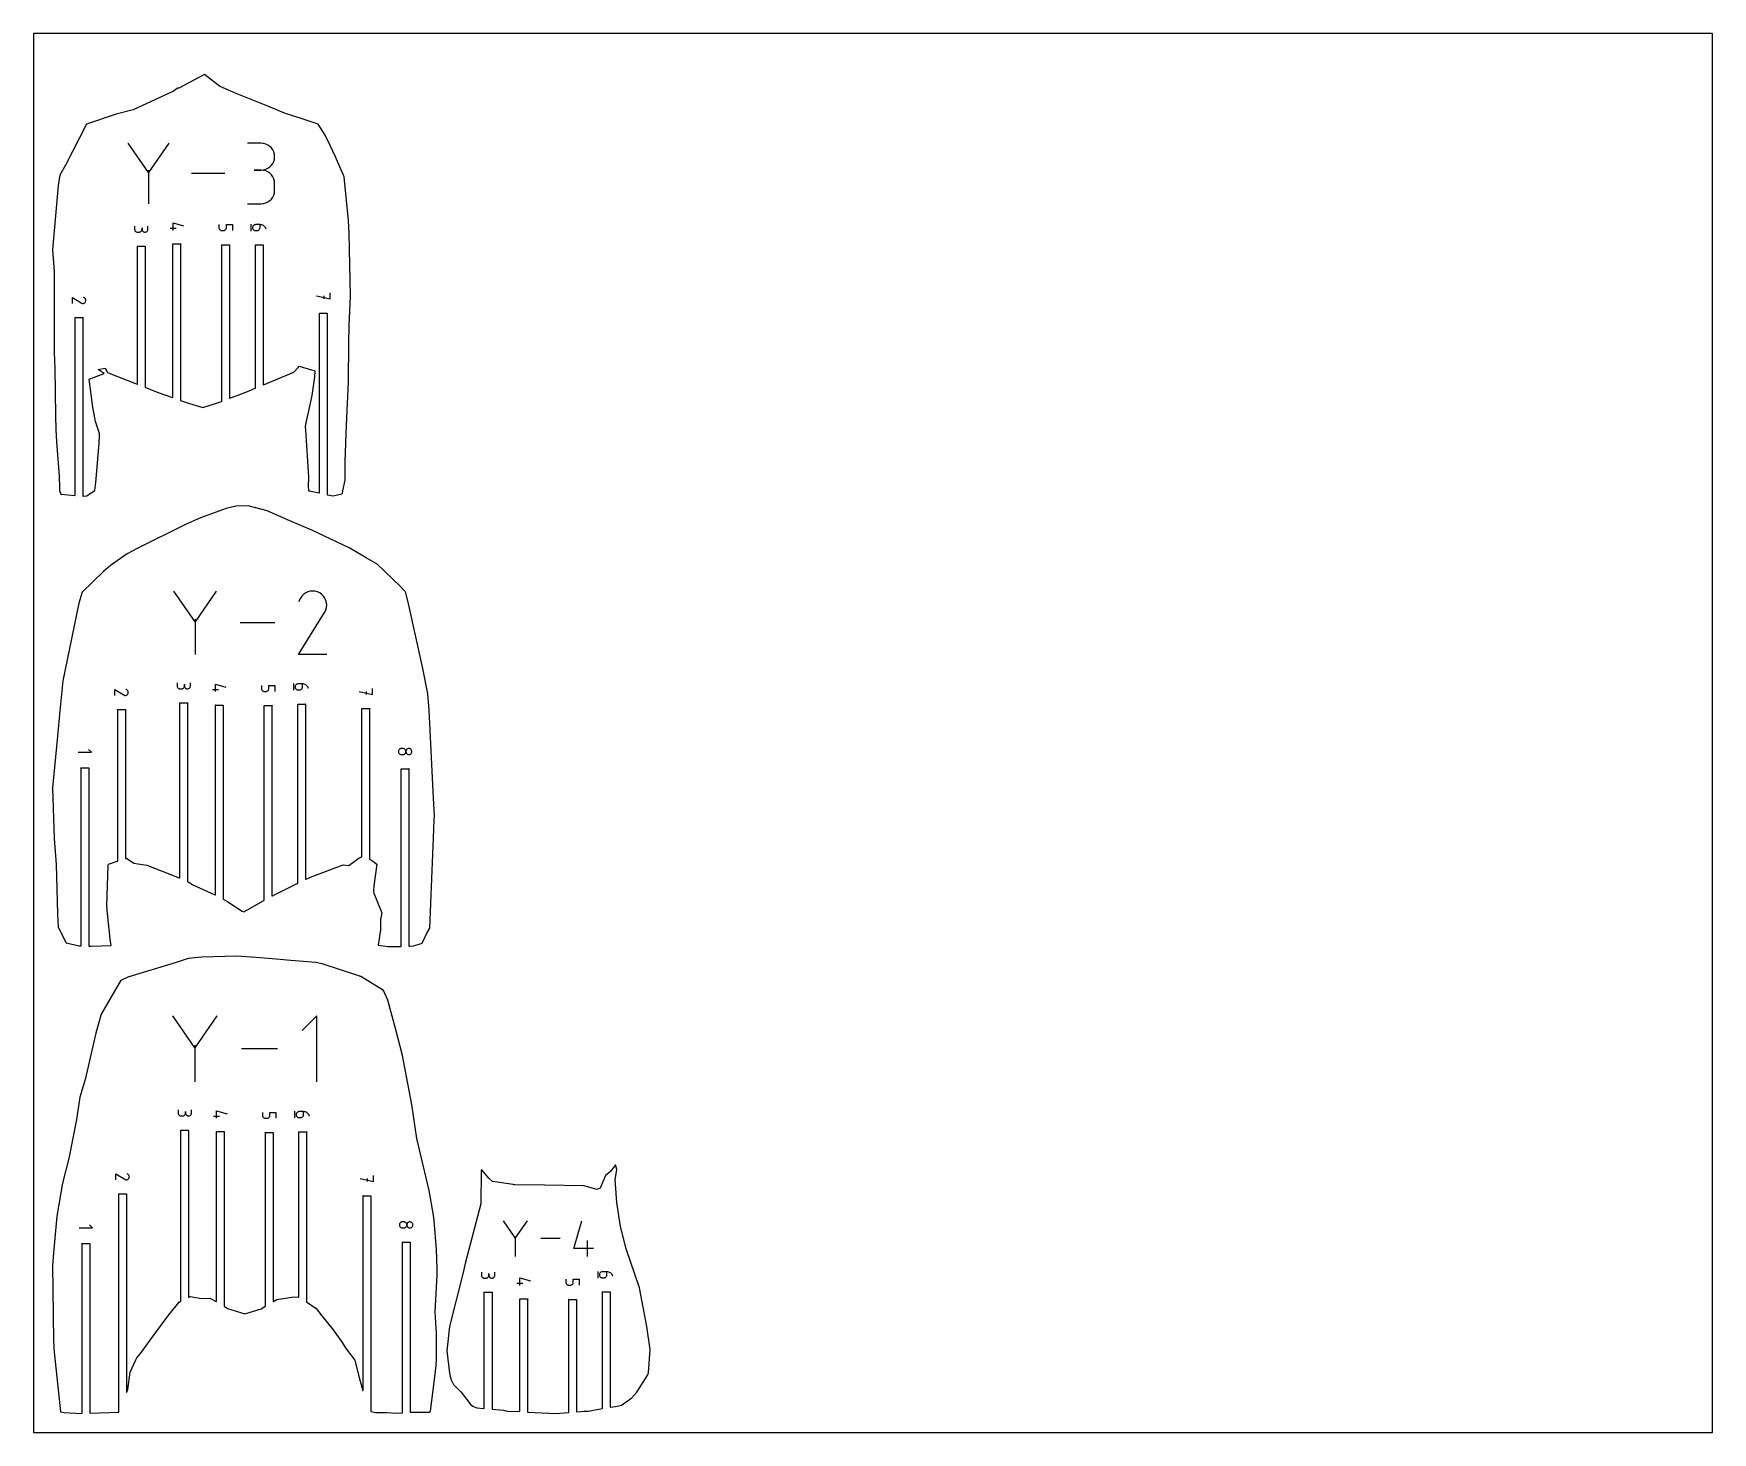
# Model space of a CAD drawing. Extents: x 0 to 600, y 0 to 500.
import ezdxf

# ---------------------------------------------------------------- set-up
doc = ezdxf.new("R2010")
doc.units = 0

msp = doc.modelspace()

# ---------------------------------------------------------------- linework, layer by layer
at = {"layer": 'annotation', "color": 1}
for p, q in [((41.097662, 450.383114), (33.857685, 460.853108)), ((48.336277, 460.853108), (41.097662, 450.383114)), ((81.303419, 460.827246), (76.483574, 460.827246)), ((82.17028, 460.749438), (81.303419, 460.827246)), ((82.985966, 460.525208), (82.17028, 460.749438)), ((83.73691, 460.168347), (82.985966, 460.525208)), ((84.409546, 459.692645), (83.73691, 460.168347)), ((84.990307, 459.111894), (84.409546, 459.692645)), ((85.465626, 458.439884), (84.990307, 459.111894)), ((85.821936, 457.690405), (85.465626, 458.439884)), ((86.045671, 456.877249), (85.821936, 457.690405)), ((86.123264, 456.014207), (86.045671, 456.877249)), ((86.045671, 455.147113), (86.123264, 456.014207)), ((86.123264, 456.014207), (86.123264, 456.014207)), ((41.097662, 451.225668), (41.097662, 439.14679)), ((81.303419, 451.187556), (78.890094, 451.187556)), ((78.890094, 451.187556), (81.303419, 451.187556)), ((81.303419, 451.187556), (82.17028, 451.265382)), ((82.17028, 451.109748), (81.303419, 451.187556)), ((81.303419, 451.187556), (81.303419, 451.187556)), ((82.17028, 451.265382), (82.985966, 451.489743)), ((82.985966, 450.885518), (82.17028, 451.109748)), ((82.985966, 451.489743), (83.73691, 451.846959)), ((83.73691, 450.528657), (82.985966, 450.885518)), ((83.73691, 451.846959), (84.409546, 452.323352)), ((84.409546, 450.052955), (83.73691, 450.528657)), ((84.409546, 452.323352), (84.990307, 452.905242)), ((84.990307, 449.472203), (84.409546, 450.052955)), ((84.990307, 452.905242), (85.465626, 453.578952)), ((85.465626, 453.578952), (85.821936, 454.330801)), ((85.821936, 454.330801), (86.045671, 455.147113)), ((68.346257, 449.999949), (56.478358, 449.999949)), ((85.465626, 448.800193), (84.990307, 449.472203)), ((85.821936, 448.050715), (85.465626, 448.800193)), ((86.045671, 447.237559), (85.821936, 448.050715)), ((86.123264, 446.374516), (86.045671, 447.237559)), ((86.123264, 443.961191), (86.123264, 446.374516)), ((86.123264, 446.374516), (86.123264, 446.374516)), ((76.483574, 439.148152), (81.303419, 439.148152)), ((81.303419, 439.148152), (82.17028, 439.225915)), ((81.303419, 439.148152), (81.303419, 439.148152)), ((82.17028, 439.225915), (82.985966, 439.450033)), ((82.985966, 439.450033), (83.73691, 439.806748)), ((83.73691, 439.806748), (84.409546, 440.282304)), ((84.409546, 440.282304), (84.990307, 440.862944)), ((84.990307, 440.862944), (85.465626, 441.534909)), ((85.465626, 441.534909), (85.821936, 442.284444)), ((85.821936, 442.284444), (86.045671, 443.09779)), ((86.045671, 443.09779), (86.123264, 443.961191)), ((49.855516, 429.637862), (49.855516, 432.303057)), ((49.855516, 432.303057), (53.588415, 431.238665)), ((36.093313, 431.149321), (36.093313, 430.083424)), ((36.093313, 430.083424), (36.093313, 430.083424)), ((36.093313, 430.083424), (36.11051, 429.891719)), ((36.11051, 429.891719), (36.160073, 429.711332)), ((36.160073, 429.711332), (36.23896, 429.545263)), ((36.23896, 429.545263), (36.344128, 429.396511)), ((36.344128, 429.396511), (36.472535, 429.268077)), ((36.472535, 429.268077), (36.621139, 429.162962)), ((36.621139, 429.162962), (36.786897, 429.084164)), ((36.786897, 429.084164), (36.966766, 429.034686)), ((36.966766, 429.034686), (37.157705, 429.017526)), ((37.157705, 429.017526), (37.691407, 429.017526)), ((37.691407, 429.017526), (37.882266, 429.034686)), ((37.691407, 429.017526), (37.691407, 429.017526)), ((37.882266, 429.034686), (38.062094, 429.084164)), ((38.062094, 429.084164), (38.227839, 429.162962)), ((38.227839, 429.162962), (38.376453, 429.268077)), ((38.376453, 429.268077), (38.504885, 429.396511)), ((38.504885, 429.396511), (38.610085, 429.545263)), ((38.610085, 429.545263), (38.689004, 429.711332)), ((38.689004, 429.711332), (38.738592, 429.891719)), ((38.738592, 429.891719), (38.755799, 430.083424)), ((38.755799, 430.083424), (38.755799, 430.617125)), ((38.755799, 430.617125), (38.755799, 430.083424)), ((38.755799, 430.083424), (38.755799, 430.083424)), ((38.755799, 430.083424), (38.77301, 429.891719)), ((38.77301, 429.891719), (38.822627, 429.711332)), ((38.822627, 429.711332), (38.901624, 429.545263)), ((38.901624, 429.545263), (39.006978, 429.396511)), ((39.006978, 429.396511), (39.135661, 429.268077)), ((39.135661, 429.268077), (39.28465, 429.162962)), ((39.28465, 429.162962), (39.45092, 429.084164)), ((39.45092, 429.084164), (39.631446, 429.034686)), ((39.631446, 429.034686), (39.823201, 429.017526)), ((39.823201, 429.017526), (40.014061, 429.034686)), ((39.823201, 429.017526), (39.823201, 429.017526)), ((40.014061, 429.034686), (40.193889, 429.084164)), ((40.193889, 429.084164), (40.359634, 429.162962)), ((40.359634, 429.162962), (40.508248, 429.268077)), ((40.508248, 429.268077), (40.636679, 429.396511)), ((40.636679, 429.396511), (40.74188, 429.545263)), ((40.74188, 429.545263), (40.820799, 429.711332)), ((40.820799, 429.711332), (40.870387, 429.891719)), ((40.870387, 429.891719), (40.887594, 430.083424)), ((40.887594, 430.083424), (40.887594, 431.149321)), ((48.788415, 430.436758), (50.92021, 430.436758)), ((66.245753, 431.715674), (66.245753, 430.649776)), ((66.245753, 430.649776), (66.245753, 430.649776)), ((66.245753, 430.649776), (66.262954, 430.458469)), ((66.262954, 430.458469), (66.312543, 430.278292)), ((66.312543, 430.278292), (66.391501, 430.112285)), ((66.391501, 430.112285), (66.496806, 429.963483)), ((66.496806, 429.963483), (66.62544, 429.834925)), ((66.62544, 429.834925), (66.774382, 429.729649)), ((66.774382, 429.729649), (66.940611, 429.650691)), ((66.940611, 429.650691), (67.121109, 429.601088)), ((67.121109, 429.601088), (67.312855, 429.583879)), ((67.312855, 429.583879), (67.843847, 429.583879)), ((67.843847, 429.583879), (68.035499, 429.601078)), ((67.843847, 429.583879), (67.843847, 429.583879)), ((68.035499, 429.601078), (68.215748, 429.650656)), ((68.215748, 429.650656), (68.381617, 429.729582)), ((68.381617, 429.729582), (68.530132, 429.834826)), ((68.530132, 429.834826), (68.658316, 429.963359)), ((68.658316, 429.963359), (68.763194, 430.112151)), ((68.763194, 430.112151), (68.841791, 430.278171)), ((68.841791, 430.278171), (68.891131, 430.458389)), ((68.891131, 430.458389), (68.908239, 430.649776)), ((68.908239, 430.649776), (68.908239, 431.715674)), ((68.908239, 431.715674), (71.045753, 431.715674)), ((71.045753, 431.715674), (71.045753, 429.583879)), ((77.670676, 431.831491), (77.670676, 429.431491)), ((78.287877, 430.823401), (78.270676, 430.632093)), ((78.270676, 430.632093), (78.270676, 430.632093)), ((78.270676, 430.632093), (78.287877, 430.440389)), ((78.337466, 431.003577), (78.287877, 430.823401)), ((78.287877, 430.440389), (78.337466, 430.260002)), ((78.416424, 431.169585), (78.337466, 431.003577)), ((78.337466, 430.260002), (78.416424, 430.093932)), ((78.521729, 431.318386), (78.416424, 431.169585)), ((78.416424, 430.093932), (78.521729, 429.94518)), ((78.650363, 431.446944), (78.521729, 431.318386)), ((78.521729, 429.94518), (78.650363, 429.816747)), ((78.799305, 431.552221), (78.650363, 431.446944)), ((78.650363, 429.816747), (78.799305, 429.711631)), ((78.965535, 431.631179), (78.799305, 431.552221)), ((78.799305, 429.711631), (78.965535, 429.632834)), ((79.146032, 431.680781), (78.965535, 431.631179)), ((78.965535, 429.632834), (79.146032, 429.583355)), ((79.337778, 431.69799), (79.146032, 431.680781)), ((79.146032, 429.583355), (79.337778, 429.566196)), ((80.933162, 431.69799), (79.337778, 431.69799)), ((79.337778, 431.69799), (79.337778, 431.69799)), ((79.337778, 429.566196), (79.86877, 429.566196)), ((79.86877, 429.566196), (80.060422, 429.583355)), ((79.86877, 429.566196), (79.86877, 429.566196)), ((80.060422, 429.583355), (80.240671, 429.632834)), ((80.240671, 429.632834), (80.40654, 429.711631)), ((80.40654, 429.711631), (80.555055, 429.816747)), ((80.555055, 429.816747), (80.683239, 429.94518)), ((80.683239, 429.94518), (80.788117, 430.093932)), ((80.788117, 430.093932), (80.866714, 430.260002)), ((80.866714, 430.260002), (80.916054, 430.440389)), ((80.916054, 430.440389), (80.933162, 430.632093)), ((81.257604, 431.674389), (80.933162, 431.69799)), ((80.933162, 430.632093), (80.933162, 431.69799)), ((81.569329, 431.605501), (81.257604, 431.674389)), ((81.864472, 431.494203), (81.569329, 431.605501)), ((82.139168, 431.343371), (81.864472, 431.494203)), ((82.389553, 431.155883), (82.139168, 431.343371)), ((82.611761, 430.934614), (82.389553, 431.155883)), ((82.801927, 430.682441), (82.611761, 430.934614)), ((82.956187, 430.40224), (82.801927, 430.682441)), ((83.070676, 430.096887), (82.956187, 430.40224)), ((83.070676, 430.096887), (83.070676, 430.096887)), ((13.8737, 403.551796), (13.8737, 405.683591)), ((13.8737, 405.683591), (17.044902, 403.713743)), ((17.044902, 403.713743), (17.044902, 403.713743)), ((17.044902, 403.713743), (17.047816, 403.711388)), ((17.047816, 403.711388), (17.050755, 403.709129)), ((17.050755, 403.709129), (17.053743, 403.706953)), ((17.053743, 403.706953), (17.056806, 403.704843)), ((17.056806, 403.704843), (17.059968, 403.702786)), ((17.059968, 403.702786), (17.063253, 403.700765)), ((17.063253, 403.700765), (17.066687, 403.698767)), ((17.066687, 403.698767), (17.070295, 403.696777)), ((17.070295, 403.696777), (17.074101, 403.694779)), ((17.074101, 403.694779), (17.074101, 403.694779)), ((17.074101, 403.694779), (17.248733, 403.613444)), ((17.248733, 403.613444), (17.429755, 403.56593)), ((17.429755, 403.56593), (17.613076, 403.551071)), ((17.613076, 403.551071), (17.794605, 403.567704)), ((17.794605, 403.567704), (17.970253, 403.614665)), ((18.139998, 405.540608), (17.871492, 405.680581)), ((17.970253, 403.614665), (18.135929, 403.690787)), ((18.135929, 403.690787), (18.287543, 403.794908)), ((18.297511, 405.429529), (18.139998, 405.540608)), ((18.287543, 403.794908), (18.421004, 403.925863)), ((18.428997, 405.296258), (18.297511, 405.429529)), ((18.421004, 403.925863), (18.532222, 404.082487)), ((18.533404, 405.14485), (18.428997, 405.296258)), ((18.532222, 404.082487), (18.612401, 404.257605)), ((18.532222, 404.082487), (18.532222, 404.082487)), ((18.609679, 404.979358), (18.533404, 405.14485)), ((18.656769, 404.803834), (18.609679, 404.979358)), ((18.612401, 404.257605), (18.659183, 404.438904)), ((18.673622, 404.622331), (18.656769, 404.803834)), ((18.659183, 404.438904), (18.673622, 404.622331)), ((101.160429, 406.207885), (105.960429, 405.140784)), ((103.822915, 405.140784), (103.822915, 406.207885)), ((105.960429, 405.140784), (105.960429, 407.275288)), ((57.712943, 289.781973), (50.143886, 300.727863)), ((65.280577, 300.727863), (57.712943, 289.781973)), ((97.255815, 300.063733), (96.540048, 299.570159)), ((98.038165, 300.424316), (97.255815, 300.063733)), ((98.867937, 300.64693), (98.038165, 300.424316)), ((99.725971, 300.726598), (98.867937, 300.64693)), ((100.593105, 300.658341), (99.725971, 300.726598)), ((101.450178, 300.437183), (100.593105, 300.658341)), ((102.27803, 300.058146), (101.450178, 300.437183)), ((103.018455, 299.532373), (102.27803, 300.058146)), ((102.27803, 300.058146), (102.27803, 300.058146)), ((95.384909, 298.203948), (94.723203, 296.934612)), ((95.910026, 298.948571), (95.384909, 298.203948)), ((96.540048, 299.570159), (95.910026, 298.948571)), ((103.63753, 298.901449), (103.018455, 299.532373)), ((104.129751, 298.18471), (103.63753, 298.901449)), ((104.489614, 297.401494), (104.129751, 298.18471)), ((104.711613, 296.571136), (104.489614, 297.401494)), ((104.495384, 293.990581), (104.720003, 294.846342)), ((104.790245, 295.712973), (104.711613, 296.571136)), ((104.720003, 294.846342), (104.790245, 295.712973)), ((57.712943, 290.662824), (57.712943, 278.034922)), ((86.200076, 289.381392), (73.792742, 289.381392)), ((94.708973, 278.035449), (104.021233, 293.026992)), ((104.021233, 293.026992), (104.032365, 293.040767)), ((104.021233, 293.026992), (104.021233, 293.026992)), ((104.032365, 293.040767), (104.043041, 293.054659)), ((104.043041, 293.054659), (104.05333, 293.068786)), ((104.05333, 293.068786), (104.063303, 293.083264)), ((104.063303, 293.083264), (104.07303, 293.098211)), ((104.07303, 293.098211), (104.082581, 293.113743)), ((104.082581, 293.113743), (104.092027, 293.129978)), ((104.092027, 293.129978), (104.101437, 293.147033)), ((104.101437, 293.147033), (104.110883, 293.165025)), ((104.110883, 293.165025), (104.495384, 293.990581)), ((104.110883, 293.165025), (104.110883, 293.165025)), ((104.786819, 278.035449), (94.708973, 278.035449)), ((29.045911, 263.44644), (29.045911, 265.578235)), ((29.045911, 265.578235), (32.217114, 263.608387)), ((33.31221, 265.435253), (33.043704, 265.575225)), ((33.469722, 265.324173), (33.31221, 265.435253)), ((33.601208, 265.190903), (33.469722, 265.324173)), ((33.705615, 265.039495), (33.601208, 265.190903)), ((33.704434, 263.977131), (33.784613, 264.152249)), ((33.781891, 264.874002), (33.705615, 265.039495)), ((33.828981, 264.698478), (33.781891, 264.874002)), ((33.784613, 264.152249), (33.831395, 264.333548)), ((33.845833, 264.516976), (33.828981, 264.698478)), ((33.831395, 264.333548), (33.845833, 264.516976)), ((51.265525, 267.935515), (51.265525, 266.869618)), ((51.265525, 266.869618), (51.265525, 266.869618)), ((51.265525, 266.869618), (51.282722, 266.677914)), ((51.282722, 266.677914), (51.332285, 266.497527)), ((51.332285, 266.497527), (51.411172, 266.331457)), ((51.411172, 266.331457), (51.51634, 266.182705)), ((51.51634, 266.182705), (51.644747, 266.054271)), ((51.644747, 266.054271), (51.79335, 265.949156)), ((51.79335, 265.949156), (51.959108, 265.870358)), ((51.959108, 265.870358), (52.138978, 265.82088)), ((52.138978, 265.82088), (52.329917, 265.80372)), ((52.329917, 265.80372), (52.863618, 265.80372)), ((52.863618, 265.80372), (53.054478, 265.82088)), ((52.863618, 265.80372), (52.863618, 265.80372)), ((53.054478, 265.82088), (53.234305, 265.870358)), ((53.234305, 265.870358), (53.400051, 265.949156)), ((53.400051, 265.949156), (53.548664, 266.054271)), ((53.548664, 266.054271), (53.677096, 266.182705)), ((53.677096, 266.182705), (53.782296, 266.331457)), ((53.782296, 266.331457), (53.861216, 266.497527)), ((53.861216, 266.497527), (53.910803, 266.677914)), ((53.910803, 266.677914), (53.92801, 266.869618)), ((53.92801, 266.869618), (53.92801, 267.403319)), ((53.92801, 267.403319), (53.92801, 266.869618)), ((53.92801, 266.869618), (53.92801, 266.869618)), ((53.92801, 266.869618), (53.945222, 266.677914)), ((53.945222, 266.677914), (53.994839, 266.497527)), ((53.994839, 266.497527), (54.073836, 266.331457)), ((54.073836, 266.331457), (54.179189, 266.182705)), ((54.179189, 266.182705), (54.307873, 266.054271)), ((54.307873, 266.054271), (54.456862, 265.949156)), ((54.456862, 265.949156), (54.623132, 265.870358)), ((54.623132, 265.870358), (54.803657, 265.82088)), ((54.803657, 265.82088), (54.995413, 265.80372)), ((54.995413, 265.80372), (55.186273, 265.82088)), ((54.995413, 265.80372), (54.995413, 265.80372)), ((55.186273, 265.82088), (55.3661, 265.870358)), ((55.3661, 265.870358), (55.531846, 265.949156)), ((55.531846, 265.949156), (55.680459, 266.054271)), ((55.680459, 266.054271), (55.808891, 266.182705)), ((55.808891, 266.182705), (55.914091, 266.331457)), ((55.914091, 266.331457), (55.99301, 266.497527)), ((55.99301, 266.497527), (56.042598, 266.677914)), ((56.042598, 266.677914), (56.059805, 266.869618)), ((56.059805, 266.869618), (56.059805, 267.935515)), ((63.960627, 265.598271), (66.092421, 265.598271)), ((65.027728, 264.799375), (65.027728, 267.46457)), ((65.027728, 267.46457), (68.760627, 266.400178)), ((81.417965, 267.000562), (81.417965, 265.934665)), ((81.417965, 265.934665), (81.417965, 265.934665)), ((81.417965, 265.934665), (81.435166, 265.743357)), ((81.435166, 265.743357), (81.484755, 265.56318)), ((81.484755, 265.56318), (81.563712, 265.397173)), ((81.563712, 265.397173), (81.669018, 265.248371)), ((81.669018, 265.248371), (81.797651, 265.119814)), ((81.797651, 265.119814), (81.946593, 265.014537)), ((81.946593, 265.014537), (82.112823, 264.935579)), ((82.112823, 264.935579), (82.293321, 264.885976)), ((82.293321, 264.885976), (82.485066, 264.868767)), ((82.485066, 264.868767), (83.016058, 264.868767)), ((83.016058, 264.868767), (83.207711, 264.885966)), ((83.016058, 264.868767), (83.016058, 264.868767)), ((83.207711, 264.885966), (83.38796, 264.935544)), ((83.38796, 264.935544), (83.553829, 265.01447)), ((83.553829, 265.01447), (83.702343, 265.119714)), ((83.702343, 265.119714), (83.830527, 265.248247)), ((83.830527, 265.248247), (83.935405, 265.397039)), ((83.935405, 265.397039), (84.014002, 265.563059)), ((84.014002, 265.563059), (84.063343, 265.743277)), ((84.063343, 265.743277), (84.080451, 265.934665)), ((84.080451, 265.934665), (84.080451, 267.000562)), ((84.080451, 267.000562), (86.217965, 267.000562)), ((86.217965, 267.000562), (86.217965, 264.868767)), ((92.842888, 267.673026), (92.842888, 265.273026)), ((93.460089, 266.664936), (93.442888, 266.473628)), ((93.442888, 266.473628), (93.442888, 266.473628)), ((93.442888, 266.473628), (93.460089, 266.281924)), ((93.509678, 266.845112), (93.460089, 266.664936)), ((93.460089, 266.281924), (93.509678, 266.101537)), ((93.588635, 267.01112), (93.509678, 266.845112)), ((93.509678, 266.101537), (93.588635, 265.935468)), ((93.693941, 267.159921), (93.588635, 267.01112)), ((93.588635, 265.935468), (93.693941, 265.786716)), ((93.822575, 267.288479), (93.693941, 267.159921)), ((93.693941, 265.786716), (93.822575, 265.658282)), ((93.971516, 267.393756), (93.822575, 267.288479)), ((93.822575, 265.658282), (93.971516, 265.553166)), ((94.137746, 267.472714), (93.971516, 267.393756)), ((93.971516, 265.553166), (94.137746, 265.474369)), ((94.318244, 267.522317), (94.137746, 267.472714)), ((94.137746, 265.474369), (94.318244, 265.42489)), ((94.509989, 267.539526), (94.318244, 267.522317)), ((94.318244, 265.42489), (94.509989, 265.407731)), ((96.105374, 267.539526), (94.509989, 267.539526)), ((94.509989, 267.539526), (94.509989, 267.539526)), ((94.509989, 265.407731), (95.040981, 265.407731)), ((95.040981, 265.407731), (95.232634, 265.42489)), ((95.040981, 265.407731), (95.040981, 265.407731)), ((95.232634, 265.42489), (95.412883, 265.474369)), ((95.412883, 265.474369), (95.578752, 265.553166)), ((95.578752, 265.553166), (95.727266, 265.658282)), ((95.727266, 265.658282), (95.85545, 265.786716)), ((95.85545, 265.786716), (95.960329, 265.935468)), ((95.960329, 265.935468), (96.038926, 266.101537)), ((96.038926, 266.101537), (96.088266, 266.281924)), ((96.088266, 266.281924), (96.105374, 266.473628)), ((96.429816, 267.515924), (96.105374, 267.539526)), ((96.105374, 266.473628), (96.105374, 267.539526)), ((96.741541, 267.447036), (96.429816, 267.515924)), ((97.036684, 267.335738), (96.741541, 267.447036)), ((97.31138, 267.184907), (97.036684, 267.335738)), ((97.561764, 266.997418), (97.31138, 267.184907)), ((97.783972, 266.776149), (97.561764, 266.997418)), ((97.974139, 266.523976), (97.783972, 266.776149)), ((98.128399, 266.243775), (97.974139, 266.523976)), ((98.242888, 265.938422), (98.128399, 266.243775)), ((98.242888, 265.938422), (98.242888, 265.938422)), ((116.332641, 264.85156), (121.132641, 263.784459)), ((118.995127, 263.784459), (118.995127, 264.85156)), ((121.132641, 263.784459), (121.132641, 265.918963)), ((32.217114, 263.608387), (32.217114, 263.608387)), ((32.217114, 263.608387), (32.220028, 263.606032)), ((32.220028, 263.606032), (32.222967, 263.603774)), ((32.222967, 263.603774), (32.225955, 263.601597)), ((32.225955, 263.601597), (32.229018, 263.599488)), ((32.229018, 263.599488), (32.232179, 263.59743)), ((32.232179, 263.59743), (32.235465, 263.59541)), ((32.235465, 263.59541), (32.238899, 263.593412)), ((32.238899, 263.593412), (32.242507, 263.591421)), ((32.242507, 263.591421), (32.246313, 263.589423)), ((32.246313, 263.589423), (32.246313, 263.589423)), ((32.246313, 263.589423), (32.420945, 263.508088)), ((32.420945, 263.508088), (32.601966, 263.460574)), ((32.601966, 263.460574), (32.785287, 263.445716)), ((32.785287, 263.445716), (32.966817, 263.462349)), ((32.966817, 263.462349), (33.142465, 263.509309)), ((33.142465, 263.509309), (33.308141, 263.585432)), ((33.308141, 263.585432), (33.459754, 263.689553)), ((33.459754, 263.689553), (33.593216, 263.820507)), ((33.593216, 263.820507), (33.704434, 263.977131)), ((33.704434, 263.977131), (33.704434, 263.977131)), ((15.925337, 243.094314), (20.725337, 243.094314)), ((20.725337, 243.094314), (19.657935, 244.161415)), ((130.40203, 243.561166), (130.384922, 243.369858)), ((130.384922, 243.369858), (130.384922, 243.369858)), ((130.384922, 243.369858), (130.40203, 243.17855)), ((130.451371, 243.741342), (130.40203, 243.561166)), ((130.40203, 243.17855), (130.451371, 242.998374)), ((130.529967, 243.90735), (130.451371, 243.741342)), ((130.451371, 242.998374), (130.529967, 242.832366)), ((130.634846, 244.056151), (130.529967, 243.90735)), ((130.529967, 242.832366), (130.634846, 242.683565)), ((130.76303, 244.184709), (130.634846, 244.056151)), ((130.634846, 242.683565), (130.76303, 242.555007)), ((130.911544, 244.289986), (130.76303, 244.184709)), ((130.76303, 242.555007), (130.911544, 242.449731)), ((131.077413, 244.368944), (130.911544, 244.289986)), ((130.911544, 242.449731), (131.077413, 242.370772)), ((131.257662, 244.418546), (131.077413, 244.368944)), ((131.077413, 242.370772), (131.257662, 242.32117)), ((131.449315, 244.435756), (131.257662, 244.418546)), ((131.257662, 242.32117), (131.449315, 242.303961)), ((131.449315, 244.435756), (131.449315, 244.435756)), ((131.980307, 244.435756), (131.449315, 244.435756)), ((131.449315, 242.303961), (131.980307, 242.303961)), ((132.171973, 244.418556), (131.980307, 244.435756)), ((131.980307, 242.303961), (132.172052, 242.32116)), ((131.980307, 242.303961), (131.980307, 242.303961)), ((132.352429, 244.368979), (132.171973, 244.418556)), ((132.172052, 242.32116), (132.35255, 242.370738)), ((132.518646, 244.290053), (132.352429, 244.368979)), ((132.35255, 242.370738), (132.51878, 242.449664)), ((132.667598, 244.184808), (132.518646, 244.290053)), ((132.51878, 242.449664), (132.667722, 242.554908)), ((132.796256, 244.056275), (132.667598, 244.184808)), ((132.667722, 242.554908), (132.796355, 242.683441)), ((132.901594, 243.907484), (132.796256, 244.056275)), ((132.796355, 242.683441), (132.901661, 242.832233)), ((132.980584, 243.741464), (132.901594, 243.907484)), ((132.901661, 242.832233), (132.980618, 242.998253)), ((133.030198, 243.561245), (132.980584, 243.741464)), ((132.980618, 242.998253), (133.030207, 243.178471)), ((133.047408, 243.369858), (133.030198, 243.561245)), ((133.030207, 243.178471), (133.047408, 243.369858)), ((133.064619, 243.561166), (133.047408, 243.369858)), ((133.047408, 243.369858), (133.047408, 243.369858)), ((133.047408, 243.369858), (133.047408, 243.369858)), ((133.047408, 243.369858), (133.064619, 243.17855)), ((133.114236, 243.741342), (133.064619, 243.561166)), ((133.064619, 243.17855), (133.114236, 242.998374)), ((133.193234, 243.90735), (133.114236, 243.741342)), ((133.114236, 242.998374), (133.193234, 242.832366)), ((133.298587, 244.056151), (133.193234, 243.90735)), ((133.193234, 242.832366), (133.298587, 242.683565)), ((133.427271, 244.184709), (133.298587, 244.056151)), ((133.298587, 242.683565), (133.427271, 242.555007)), ((133.57626, 244.289986), (133.427271, 244.184709)), ((133.427271, 242.555007), (133.57626, 242.449731)), ((133.74253, 244.368944), (133.57626, 244.289986)), ((133.57626, 242.449731), (133.74253, 242.370772)), ((133.923055, 244.418546), (133.74253, 244.368944)), ((133.74253, 242.370772), (133.923055, 242.32117)), ((134.114811, 244.435756), (133.923055, 244.418546)), ((133.923055, 242.32117), (134.114811, 242.303961)), ((134.305671, 244.418556), (134.114811, 244.435756)), ((134.114811, 244.435756), (134.114811, 244.435756)), ((134.114811, 242.303961), (134.305671, 242.32116)), ((134.114811, 242.303961), (134.114811, 242.303961)), ((134.485498, 244.368979), (134.305671, 244.418556)), ((134.305671, 242.32116), (134.485498, 242.370738)), ((134.651243, 244.290053), (134.485498, 244.368979)), ((134.485498, 242.370738), (134.651243, 242.449664)), ((134.799857, 244.184808), (134.651243, 244.290053)), ((134.651243, 242.449664), (134.799857, 242.554908)), ((134.928289, 244.056275), (134.799857, 244.184808)), ((134.799857, 242.554908), (134.928289, 242.683441)), ((135.033489, 243.907484), (134.928289, 244.056275)), ((134.928289, 242.683441), (135.033489, 242.832233)), ((135.112408, 243.741464), (135.033489, 243.907484)), ((135.033489, 242.832233), (135.112408, 242.998253)), ((135.161996, 243.561245), (135.112408, 243.741464)), ((135.112408, 242.998253), (135.161996, 243.178471)), ((135.179203, 243.369858), (135.161996, 243.561245)), ((135.161996, 243.178471), (135.179203, 243.369858)), ((135.179203, 243.369858), (135.179203, 243.369858)), ((57.63009, 137.49625), (49.774739, 148.85616)), ((65.483963, 148.85616), (57.63009, 137.49625)), ((101.25985, 148.855421), (96.024426, 143.618521)), ((101.25985, 125.305615), (101.25985, 148.855421)), ((57.63009, 138.410419), (57.63009, 125.304876)), ((87.194726, 137.080518), (74.318094, 137.080518)), ((51.647716, 115.271361), (51.647716, 114.205463)), ((51.647716, 114.205463), (51.647716, 114.205463)), ((51.647716, 114.205463), (51.664913, 114.013759)), ((51.664913, 114.013759), (51.714476, 113.833372)), ((54.243406, 113.833372), (54.292994, 114.013759)), ((54.292994, 114.013759), (54.310201, 114.205463)), ((54.310201, 114.205463), (54.310201, 114.739165)), ((54.310201, 114.739165), (54.310201, 114.205463)), ((54.310201, 114.205463), (54.310201, 114.205463)), ((54.310201, 114.205463), (54.327413, 114.013759)), ((54.327413, 114.013759), (54.377029, 113.833372)), ((56.375201, 113.833372), (56.424789, 114.013759)), ((56.424789, 114.013759), (56.441996, 114.205463)), ((56.441996, 114.205463), (56.441996, 115.271361)), ((65.409919, 112.298325), (65.409919, 114.96352)), ((65.409919, 114.96352), (69.142817, 113.899128)), ((81.800156, 114.409594), (81.800156, 113.343697)), ((84.462642, 113.343697), (84.462642, 114.409594)), ((84.462642, 114.409594), (86.600156, 114.409594)), ((86.600156, 114.409594), (86.600156, 112.277799)), ((93.225079, 114.789875), (93.225079, 112.389875)), ((93.970826, 114.127969), (93.891869, 113.961962)), ((94.076132, 114.276771), (93.970826, 114.127969)), ((94.204766, 114.405328), (94.076132, 114.276771)), ((94.353707, 114.510605), (94.204766, 114.405328)), ((94.519937, 114.589563), (94.353707, 114.510605)), ((94.700435, 114.639166), (94.519937, 114.589563)), ((94.89218, 114.656375), (94.700435, 114.639166)), ((96.487565, 114.656375), (94.89218, 114.656375)), ((94.89218, 114.656375), (94.89218, 114.656375)), ((96.812007, 114.632773), (96.487565, 114.656375)), ((96.487565, 113.590477), (96.487565, 114.656375)), ((97.123731, 114.563885), (96.812007, 114.632773)), ((97.418875, 114.452587), (97.123731, 114.563885)), ((97.693571, 114.301756), (97.418875, 114.452587)), ((97.943955, 114.114267), (97.693571, 114.301756)), ((98.166163, 113.892998), (97.943955, 114.114267)), ((51.714476, 113.833372), (51.793363, 113.667303)), ((51.793363, 113.667303), (51.898531, 113.518551)), ((51.898531, 113.518551), (52.026938, 113.390117)), ((52.026938, 113.390117), (52.175541, 113.285001)), ((52.175541, 113.285001), (52.341299, 113.206204)), ((52.341299, 113.206204), (52.521169, 113.156725)), ((52.521169, 113.156725), (52.712108, 113.139566)), ((52.712108, 113.139566), (53.245809, 113.139566)), ((53.245809, 113.139566), (53.436669, 113.156725)), ((53.245809, 113.139566), (53.245809, 113.139566)), ((53.436669, 113.156725), (53.616496, 113.206204)), ((53.616496, 113.206204), (53.782242, 113.285001)), ((53.782242, 113.285001), (53.930855, 113.390117)), ((53.930855, 113.390117), (54.059287, 113.518551)), ((54.059287, 113.518551), (54.164487, 113.667303)), ((54.164487, 113.667303), (54.243406, 113.833372)), ((54.377029, 113.833372), (54.456027, 113.667303)), ((54.456027, 113.667303), (54.56138, 113.518551)), ((54.56138, 113.518551), (54.690064, 113.390117)), ((54.690064, 113.390117), (54.839053, 113.285001)), ((54.839053, 113.285001), (55.005323, 113.206204)), ((55.005323, 113.206204), (55.185848, 113.156725)), ((55.185848, 113.156725), (55.377604, 113.139566)), ((55.377604, 113.139566), (55.568464, 113.156725)), ((55.377604, 113.139566), (55.377604, 113.139566)), ((55.568464, 113.156725), (55.748291, 113.206204)), ((55.748291, 113.206204), (55.914037, 113.285001)), ((55.914037, 113.285001), (56.06265, 113.390117)), ((56.06265, 113.390117), (56.191082, 113.518551)), ((56.191082, 113.518551), (56.296282, 113.667303)), ((56.296282, 113.667303), (56.375201, 113.833372)), ((64.342817, 113.097221), (66.474612, 113.097221)), ((81.800156, 113.343697), (81.800156, 113.343697)), ((81.800156, 113.343697), (81.817356, 113.152389)), ((81.817356, 113.152389), (81.866946, 112.972212)), ((81.866946, 112.972212), (81.945903, 112.806205)), ((81.945903, 112.806205), (82.051209, 112.657403)), ((82.051209, 112.657403), (82.179842, 112.528846)), ((82.179842, 112.528846), (82.328784, 112.423569)), ((82.328784, 112.423569), (82.495014, 112.344611)), ((82.495014, 112.344611), (82.675512, 112.295008)), ((82.675512, 112.295008), (82.867257, 112.277799)), ((82.867257, 112.277799), (83.398249, 112.277799)), ((83.398249, 112.277799), (83.589902, 112.294998)), ((83.398249, 112.277799), (83.398249, 112.277799)), ((83.589902, 112.294998), (83.77015, 112.344576)), ((83.77015, 112.344576), (83.93602, 112.423502)), ((83.93602, 112.423502), (84.084534, 112.528746)), ((84.084534, 112.528746), (84.212718, 112.657279)), ((84.212718, 112.657279), (84.317596, 112.806071)), ((84.317596, 112.806071), (84.396193, 112.972091)), ((84.396193, 112.972091), (84.445534, 113.152309)), ((84.445534, 113.152309), (84.462642, 113.343697)), ((93.84228, 113.781785), (93.825079, 113.590477)), ((93.825079, 113.590477), (93.825079, 113.590477)), ((93.825079, 113.590477), (93.84228, 113.398773)), ((93.891869, 113.961962), (93.84228, 113.781785)), ((93.84228, 113.398773), (93.891869, 113.218386)), ((93.891869, 113.218386), (93.970826, 113.052317)), ((93.970826, 113.052317), (94.076132, 112.903565)), ((94.076132, 112.903565), (94.204766, 112.775131)), ((94.204766, 112.775131), (94.353707, 112.670015)), ((94.353707, 112.670015), (94.519937, 112.591218)), ((94.519937, 112.591218), (94.700435, 112.54174)), ((94.700435, 112.54174), (94.89218, 112.52458)), ((94.89218, 112.52458), (95.423172, 112.52458)), ((95.423172, 112.52458), (95.614825, 112.54174)), ((95.423172, 112.52458), (95.423172, 112.52458)), ((95.614825, 112.54174), (95.795074, 112.591218)), ((95.795074, 112.591218), (95.960943, 112.670015)), ((95.960943, 112.670015), (96.109457, 112.775131)), ((96.109457, 112.775131), (96.237641, 112.903565)), ((96.237641, 112.903565), (96.34252, 113.052317)), ((96.34252, 113.052317), (96.421117, 113.218386)), ((96.421117, 113.218386), (96.470457, 113.398773)), ((96.470457, 113.398773), (96.487565, 113.590477)), ((98.35633, 113.640825), (98.166163, 113.892998)), ((98.51059, 113.360624), (98.35633, 113.640825)), ((98.625079, 113.055271), (98.51059, 113.360624)), ((98.625079, 113.055271), (98.625079, 113.055271)), ((29.428102, 90.302886), (29.428102, 92.434681)), ((29.428102, 92.434681), (32.599305, 90.464832)), ((32.599305, 90.464832), (32.599305, 90.464832)), ((32.599305, 90.464832), (32.602219, 90.462478)), ((32.602219, 90.462478), (32.605158, 90.460219)), ((32.605158, 90.460219), (32.608146, 90.458043)), ((32.608146, 90.458043), (32.611208, 90.455933)), ((32.611208, 90.455933), (32.61437, 90.453876)), ((32.61437, 90.453876), (32.617656, 90.451855)), ((32.617656, 90.451855), (32.62109, 90.449857)), ((32.62109, 90.449857), (32.624698, 90.447866)), ((32.624698, 90.447866), (32.628503, 90.445868)), ((32.628503, 90.445868), (32.628503, 90.445868)), ((32.628503, 90.445868), (32.803136, 90.364534)), ((32.803136, 90.364534), (32.984157, 90.31702)), ((32.984157, 90.31702), (33.167478, 90.302161)), ((33.167478, 90.302161), (33.349008, 90.318794)), ((33.349008, 90.318794), (33.524656, 90.365754)), ((33.694401, 92.291698), (33.425895, 92.43167)), ((33.524656, 90.365754), (33.690332, 90.441877)), ((33.690332, 90.441877), (33.841945, 90.545998)), ((33.851913, 92.180619), (33.694401, 92.291698)), ((33.841945, 90.545998), (33.975406, 90.676953)), ((33.983399, 92.047348), (33.851913, 92.180619)), ((33.975406, 90.676953), (34.086625, 90.833577)), ((34.087806, 91.89594), (33.983399, 92.047348)), ((34.086625, 90.833577), (34.166803, 91.008695)), ((34.086625, 90.833577), (34.086625, 90.833577)), ((34.164082, 91.730447), (34.087806, 91.89594)), ((34.211172, 91.554923), (34.164082, 91.730447)), ((34.166803, 91.008695), (34.213586, 91.189994)), ((34.228024, 91.373421), (34.211172, 91.554923)), ((34.213586, 91.189994), (34.228024, 91.373421)), ((116.714832, 90.740813), (121.514832, 89.673712)), ((119.377318, 89.673712), (119.377318, 90.740813)), ((121.514832, 89.673712), (121.514832, 91.808216)), ((16.307528, 73.128236), (21.107528, 73.128236)), ((21.107528, 73.128236), (20.040126, 74.195337)), ((130.784221, 74.365992), (130.767113, 74.174685)), ((130.767113, 74.174685), (130.767113, 74.174685)), ((130.767113, 74.174685), (130.784221, 73.983377)), ((130.833561, 74.546169), (130.784221, 74.365992)), ((130.784221, 73.983377), (130.833561, 73.8032)), ((130.912158, 74.712176), (130.833561, 74.546169)), ((130.833561, 73.8032), (130.912158, 73.637193)), ((131.017037, 74.860978), (130.912158, 74.712176)), ((130.912158, 73.637193), (131.017037, 73.488391)), ((131.145221, 74.989536), (131.017037, 74.860978)), ((131.017037, 73.488391), (131.145221, 73.359834)), ((131.293735, 75.094812), (131.145221, 74.989536)), ((131.145221, 73.359834), (131.293735, 73.254557)), ((131.459604, 75.173771), (131.293735, 75.094812)), ((131.293735, 73.254557), (131.459604, 73.175599)), ((131.639853, 75.223373), (131.459604, 75.173771)), ((131.459604, 73.175599), (131.639853, 73.125996)), ((131.831506, 75.240582), (131.639853, 75.223373)), ((131.639853, 73.125996), (131.831506, 73.108787)), ((131.831506, 75.240582), (131.831506, 75.240582)), ((132.362498, 75.240582), (131.831506, 75.240582)), ((131.831506, 73.108787), (132.362498, 73.108787)), ((132.554164, 75.223383), (132.362498, 75.240582)), ((132.362498, 73.108787), (132.554243, 73.125986)), ((132.362498, 73.108787), (132.362498, 73.108787)), ((132.73462, 75.173805), (132.554164, 75.223383)), ((132.554243, 73.125986), (132.734741, 73.175564)), ((132.900837, 75.094879), (132.73462, 75.173805)), ((132.734741, 73.175564), (132.900971, 73.25449)), ((133.049789, 74.989635), (132.900837, 75.094879)), ((132.900971, 73.25449), (133.049912, 73.359735)), ((133.178447, 74.861102), (133.049789, 74.989635)), ((133.049912, 73.359735), (133.178546, 73.488268)), ((133.283785, 74.71231), (133.178447, 74.861102)), ((133.178546, 73.488268), (133.283852, 73.637059)), ((133.362775, 74.54629), (133.283785, 74.71231)), ((133.283852, 73.637059), (133.362809, 73.803079)), ((133.412388, 74.366072), (133.362775, 74.54629)), ((133.362809, 73.803079), (133.412398, 73.983298)), ((133.429599, 74.174685), (133.412388, 74.366072)), ((133.412398, 73.983298), (133.429599, 74.174685)), ((133.44681, 74.365992), (133.429599, 74.174685)), ((133.429599, 74.174685), (133.429599, 74.174685)), ((133.429599, 74.174685), (133.429599, 74.174685)), ((133.429599, 74.174685), (133.44681, 73.983377)), ((133.496427, 74.546169), (133.44681, 74.365992)), ((133.44681, 73.983377), (133.496427, 73.8032)), ((133.575425, 74.712176), (133.496427, 74.546169)), ((133.496427, 73.8032), (133.575425, 73.637193)), ((133.680778, 74.860978), (133.575425, 74.712176)), ((133.575425, 73.637193), (133.680778, 73.488391)), ((133.809462, 74.989536), (133.680778, 74.860978)), ((133.680778, 73.488391), (133.809462, 73.359834)), ((133.958451, 75.094812), (133.809462, 74.989536)), ((133.809462, 73.359834), (133.958451, 73.254557)), ((134.124721, 75.173771), (133.958451, 75.094812)), ((133.958451, 73.254557), (134.124721, 73.175599)), ((134.305246, 75.223373), (134.124721, 75.173771)), ((134.124721, 73.175599), (134.305246, 73.125996)), ((134.497002, 75.240582), (134.305246, 75.223373)), ((134.305246, 73.125996), (134.497002, 73.108787)), ((134.687862, 75.223383), (134.497002, 75.240582)), ((134.497002, 75.240582), (134.497002, 75.240582)), ((134.497002, 73.108787), (134.687862, 73.125986)), ((134.497002, 73.108787), (134.497002, 73.108787)), ((134.867689, 75.173805), (134.687862, 75.223383)), ((134.687862, 73.125986), (134.867689, 73.175564)), ((135.033434, 75.094879), (134.867689, 75.173805)), ((134.867689, 73.175564), (135.033434, 73.25449)), ((135.182048, 74.989635), (135.033434, 75.094879)), ((135.033434, 73.25449), (135.182048, 73.359735)), ((135.31048, 74.861102), (135.182048, 74.989635)), ((135.182048, 73.359735), (135.31048, 73.488268)), ((135.41568, 74.71231), (135.31048, 74.861102)), ((135.31048, 73.488268), (135.41568, 73.637059)), ((135.494599, 74.54629), (135.41568, 74.71231)), ((135.41568, 73.637059), (135.494599, 73.803079)), ((135.544187, 74.366072), (135.494599, 74.54629)), ((135.494599, 73.803079), (135.544187, 73.983298)), ((135.561394, 74.174685), (135.544187, 74.366072)), ((135.544187, 73.983298), (135.561394, 74.174685)), ((135.561394, 74.174685), (135.561394, 74.174685)), ((172.170184, 69.5133), (167.898921, 75.69013)), ((176.440644, 75.69013), (172.170184, 69.5133)), ((193.046292, 65.731478), (195.88577, 75.689728)), ((172.170184, 70.01037), (172.170184, 62.884371)), ((188.245638, 69.28725), (181.244108, 69.28725)), ((198.025015, 62.884773), (198.025015, 68.57176)), ((200.15623, 65.731478), (193.046292, 65.731478)), ((160.06812, 57.287003), (160.06812, 56.221105)), ((160.06812, 56.221105), (160.06812, 56.221105)), ((160.06812, 56.221105), (160.085317, 56.029401)), ((160.085317, 56.029401), (160.13488, 55.849014)), ((160.13488, 55.849014), (160.213767, 55.682944)), ((160.213767, 55.682944), (160.318935, 55.534193)), ((160.318935, 55.534193), (160.447342, 55.405759)), ((160.447342, 55.405759), (160.595945, 55.300643)), ((160.595945, 55.300643), (160.761703, 55.221846)), ((160.761703, 55.221846), (160.941573, 55.172367)), ((160.941573, 55.172367), (161.132512, 55.155208)), ((161.132512, 55.155208), (161.666213, 55.155208)), ((161.666213, 55.155208), (161.857073, 55.172367)), ((161.666213, 55.155208), (161.666213, 55.155208)), ((161.857073, 55.172367), (162.0369, 55.221846)), ((162.0369, 55.221846), (162.202646, 55.300643)), ((162.202646, 55.300643), (162.351259, 55.405759)), ((162.351259, 55.405759), (162.479691, 55.534193)), ((162.479691, 55.534193), (162.584891, 55.682944)), ((162.584891, 55.682944), (162.663811, 55.849014)), ((162.663811, 55.849014), (162.713398, 56.029401)), ((162.713398, 56.029401), (162.730606, 56.221105)), ((162.730606, 56.221105), (162.730606, 56.754806)), ((162.730606, 56.754806), (162.730606, 56.221105)), ((162.730606, 56.221105), (162.730606, 56.221105)), ((162.730606, 56.221105), (162.747817, 56.029401)), ((162.747817, 56.029401), (162.797434, 55.849014)), ((162.797434, 55.849014), (162.876431, 55.682944)), ((162.876431, 55.682944), (162.981784, 55.534193)), ((162.981784, 55.534193), (163.110468, 55.405759)), ((163.110468, 55.405759), (163.259457, 55.300643)), ((163.259457, 55.300643), (163.425727, 55.221846)), ((163.425727, 55.221846), (163.606252, 55.172367)), ((163.606252, 55.172367), (163.798008, 55.155208)), ((163.798008, 55.155208), (163.988868, 55.172367)), ((163.798008, 55.155208), (163.798008, 55.155208)), ((163.988868, 55.172367), (164.168695, 55.221846)), ((164.168695, 55.221846), (164.334441, 55.300643)), ((164.334441, 55.300643), (164.483054, 55.405759)), ((164.483054, 55.405759), (164.611486, 55.534193)), ((164.611486, 55.534193), (164.716686, 55.682944)), ((164.716686, 55.682944), (164.795605, 55.849014)), ((164.795605, 55.849014), (164.845193, 56.029401)), ((164.845193, 56.029401), (164.8624, 56.221105)), ((164.8624, 56.221105), (164.8624, 57.287003)), ((173.830323, 52.541026), (173.830323, 55.206221)), ((173.830323, 55.206221), (177.563222, 54.141829)), ((190.22056, 54.765004), (190.22056, 53.699107)), ((192.883046, 53.699107), (192.883046, 54.765004)), ((192.883046, 54.765004), (195.02056, 54.765004)), ((195.02056, 54.765004), (195.02056, 52.633209)), ((201.645483, 57.544467), (201.645483, 55.144467)), ((202.262684, 56.536377), (202.245483, 56.345069)), ((202.245483, 56.345069), (202.245483, 56.345069)), ((202.245483, 56.345069), (202.262684, 56.153365)), ((202.312273, 56.716554), (202.262684, 56.536377)), ((202.262684, 56.153365), (202.312273, 55.972978)), ((202.39123, 56.882561), (202.312273, 56.716554)), ((202.312273, 55.972978), (202.39123, 55.806909)), ((202.496536, 57.031363), (202.39123, 56.882561)), ((202.39123, 55.806909), (202.496536, 55.658157)), ((202.62517, 57.15992), (202.496536, 57.031363)), ((202.496536, 55.658157), (202.62517, 55.529723)), ((202.774111, 57.265197), (202.62517, 57.15992)), ((202.62517, 55.529723), (202.774111, 55.424607)), ((202.940341, 57.344155), (202.774111, 57.265197)), ((202.774111, 55.424607), (202.940341, 55.34581)), ((203.120839, 57.393758), (202.940341, 57.344155)), ((202.940341, 55.34581), (203.120839, 55.296332)), ((203.312584, 57.410967), (203.120839, 57.393758)), ((203.120839, 55.296332), (203.312584, 55.279172)), ((204.907969, 57.410967), (203.312584, 57.410967)), ((203.312584, 57.410967), (203.312584, 57.410967)), ((203.312584, 55.279172), (203.843576, 55.279172)), ((203.843576, 55.279172), (204.035229, 55.296332)), ((203.843576, 55.279172), (203.843576, 55.279172)), ((204.035229, 55.296332), (204.215478, 55.34581)), ((204.215478, 55.34581), (204.381347, 55.424607)), ((204.381347, 55.424607), (204.529861, 55.529723)), ((204.529861, 55.529723), (204.658045, 55.658157)), ((204.658045, 55.658157), (204.762924, 55.806909)), ((204.762924, 55.806909), (204.841521, 55.972978)), ((204.841521, 55.972978), (204.890861, 56.153365)), ((204.890861, 56.153365), (204.907969, 56.345069)), ((205.232411, 57.387365), (204.907969, 57.410967)), ((204.907969, 56.345069), (204.907969, 57.410967)), ((205.544136, 57.318477), (205.232411, 57.387365)), ((205.839279, 57.207179), (205.544136, 57.318477)), ((206.113975, 57.056348), (205.839279, 57.207179)), ((206.364359, 56.868859), (206.113975, 57.056348)), ((206.586567, 56.64759), (206.364359, 56.868859)), ((206.776734, 56.395417), (206.586567, 56.64759)), ((206.930994, 56.115216), (206.776734, 56.395417)), ((207.045483, 55.809863), (206.930994, 56.115216)), ((207.045483, 55.809863), (207.045483, 55.809863)), ((172.763222, 53.339922), (174.895016, 53.339922)), ((190.22056, 53.699107), (190.22056, 53.699107)), ((190.22056, 53.699107), (190.237761, 53.507799)), ((190.237761, 53.507799), (190.28735, 53.327622)), ((190.28735, 53.327622), (190.366307, 53.161615)), ((190.366307, 53.161615), (190.471613, 53.012813)), ((190.471613, 53.012813), (190.600246, 52.884256)), ((190.600246, 52.884256), (190.749188, 52.778979)), ((190.749188, 52.778979), (190.915418, 52.700021)), ((190.915418, 52.700021), (191.095916, 52.650418)), ((191.095916, 52.650418), (191.287661, 52.633209)), ((191.287661, 52.633209), (191.818653, 52.633209)), ((191.818653, 52.633209), (192.010306, 52.650408)), ((191.818653, 52.633209), (191.818653, 52.633209)), ((192.010306, 52.650408), (192.190555, 52.699986)), ((192.190555, 52.699986), (192.356424, 52.778912)), ((192.356424, 52.778912), (192.504938, 52.884157)), ((192.504938, 52.884157), (192.633122, 53.01269)), ((192.633122, 53.01269), (192.738001, 53.161481)), ((192.738001, 53.161481), (192.816597, 53.327501)), ((192.816597, 53.327501), (192.865938, 53.50772)), ((192.865938, 53.50772), (192.883046, 53.699107))]:
    msp.add_line(p, q, dxfattribs=at)
at = {"layer": 'boundary', "color": 5}
for p, q in [((51.51934, 480.432531), (50.58066, 479.924531)), ((51.926513, 480.491267), (51.51934, 480.432531)), ((61.07267, 485.319491), (51.926513, 480.491267)), ((66.434389, 481.178889), (61.07267, 485.319491)), ((67.811631, 480.56334), (66.434389, 481.178889)), ((72.357628, 478.576956), (67.811631, 480.56334)), ((50.065605, 479.469061), (35.636734, 472.746214)), ((50.58066, 479.924531), (50.065605, 479.469061)), ((84.341806, 473.795966), (72.357628, 478.576956)), ((29.466042, 471.231973), (18.888521, 467.572306)), ((35.636734, 472.746214), (29.466042, 471.231973)), ((89.691501, 471.503854), (84.341806, 473.795966)), ((96.027461, 469.495319), (89.691501, 471.503854)), ((101.689718, 467.560175), (96.027461, 469.495319)), ((18.888521, 467.572306), (11.394858, 452.923711)), ((104.257084, 463.635531), (101.689718, 467.560175)), ((106.009966, 460.033032), (104.257084, 463.635531)), ((107.865307, 455.941257), (106.009966, 460.033032)), ((11.394858, 452.923711), (9.442526, 449.432033)), ((110.948381, 448.780273), (107.865307, 455.941257)), ((8.820141, 445.655679), (6.7675, 422.650712)), ((9.228647, 448.850689), (8.820141, 445.655679)), ((9.442526, 449.432033), (9.228647, 448.850689)), ((112.605299, 433.222659), (110.948381, 448.780273)), ((112.826334, 428.597418), (112.605299, 433.222659)), ((113.219575, 406.117907), (112.826334, 428.597418)), ((6.7675, 422.650712), (7.312604, 414.969291)), ((37.070163, 423.905822), (37.073968, 423.924956)), ((37.073968, 423.886687), (37.070163, 423.905822)), ((37.073968, 423.924956), (37.084807, 423.941177)), ((37.084807, 423.870466), (37.073968, 423.886687)), ((37.084807, 423.941177), (37.101028, 423.952016)), ((37.101028, 423.859628), (37.084807, 423.870466)), ((37.101028, 423.952016), (37.120163, 423.955822)), ((37.120163, 423.855822), (37.101028, 423.859628)), ((37.120163, 423.955822), (39.866162, 423.955822)), ((37.120163, 374.724681), (37.120163, 423.855822)), ((39.866162, 423.955822), (39.885297, 423.952016)), ((39.885297, 423.859628), (39.866162, 423.855822)), ((39.866162, 423.855822), (39.866162, 373.5758)), ((39.885297, 423.952016), (39.901518, 423.941177)), ((39.901518, 423.870466), (39.885297, 423.859628)), ((39.901518, 423.941177), (39.912357, 423.924956)), ((39.912357, 423.886687), (39.901518, 423.870466)), ((39.912357, 423.924956), (39.916163, 423.905822)), ((39.916163, 423.905822), (39.912357, 423.886687)), ((49.765415, 424.792857), (49.769221, 424.811991)), ((49.769221, 424.773723), (49.765415, 424.792857)), ((49.769221, 424.811991), (49.78006, 424.828213)), ((49.78006, 424.757502), (49.769221, 424.773723)), ((49.78006, 424.828213), (49.796281, 424.839051)), ((49.796281, 424.746663), (49.78006, 424.757502)), ((49.796281, 424.839051), (49.815415, 424.842857)), ((49.815415, 424.742857), (49.796281, 424.746663)), ((49.815415, 424.842857), (52.561415, 424.842857)), ((49.815415, 369.920952), (49.815415, 424.742857)), ((52.561415, 424.842857), (52.580549, 424.839051)), ((52.580549, 424.746663), (52.561415, 424.742857)), ((52.561415, 424.742857), (52.561415, 368.876563)), ((52.580549, 424.839051), (52.59677, 424.828213)), ((52.59677, 424.757502), (52.580549, 424.746663)), ((52.59677, 424.828213), (52.607609, 424.811991)), ((52.607609, 424.773723), (52.59677, 424.757502)), ((52.607609, 424.811991), (52.611415, 424.792857)), ((52.611415, 424.792857), (52.607609, 424.773723)), ((67.222753, 424.472174), (67.226559, 424.491309)), ((67.226559, 424.45304), (67.222753, 424.472174)), ((67.226559, 424.491309), (67.237398, 424.50753)), ((67.237398, 424.436819), (67.226559, 424.45304)), ((67.237398, 424.50753), (67.253619, 424.518368)), ((67.253619, 424.425981), (67.237398, 424.436819)), ((67.253619, 424.518368), (67.272753, 424.522174)), ((67.272753, 424.422174), (67.253619, 424.425981)), ((67.272753, 424.522174), (70.018753, 424.522175)), ((67.272753, 368.557093), (67.272753, 424.422174)), ((70.018753, 424.522175), (70.037887, 424.518368)), ((70.037887, 424.42598), (70.018753, 424.422174)), ((70.018753, 424.422174), (70.018753, 369.669654)), ((70.037887, 424.518368), (70.054108, 424.50753)), ((70.054108, 424.436819), (70.037887, 424.42598)), ((70.054108, 424.50753), (70.064947, 424.491308)), ((70.064947, 424.45304), (70.054108, 424.436819)), ((70.064947, 424.491308), (70.068753, 424.472174)), ((70.068753, 424.472174), (70.064947, 424.45304)), ((79.247676, 424.454491), (79.251482, 424.473625)), ((79.251482, 424.435357), (79.247676, 424.454491)), ((79.251482, 424.473625), (79.262321, 424.489846)), ((79.262321, 424.419136), (79.251482, 424.435357)), ((79.262321, 424.489846), (79.278542, 424.500685)), ((79.278542, 424.408297), (79.262321, 424.419136)), ((79.278542, 424.500685), (79.297676, 424.504491)), ((79.297676, 424.404491), (79.278542, 424.408297)), ((79.297676, 424.504491), (82.043676, 424.504491)), ((79.297676, 373.302028), (79.297676, 424.404491)), ((82.043676, 424.504491), (82.062811, 424.500685)), ((82.062811, 424.408297), (82.043676, 424.404491)), ((82.043676, 424.404491), (82.043676, 374.512839)), ((82.062811, 424.500685), (82.079032, 424.489846)), ((82.079032, 424.419136), (82.062811, 424.408297)), ((82.079032, 424.489846), (82.08987, 424.473625)), ((82.08987, 424.435357), (82.079032, 424.419136)), ((82.08987, 424.473625), (82.093676, 424.454491)), ((82.093676, 424.454491), (82.08987, 424.435357)), ((7.312604, 414.969291), (7.376192, 385.967558)), ((112.729689, 395.512663), (113.219575, 406.117907)), ((14.850739, 398.440091), (14.854545, 398.459226)), ((14.854545, 398.420957), (14.850739, 398.440091)), ((14.854545, 398.459226), (14.865383, 398.475447)), ((14.865383, 398.404736), (14.854545, 398.420957)), ((14.865383, 398.475447), (14.881604, 398.486285)), ((14.881605, 398.393897), (14.865383, 398.404736)), ((14.881604, 398.486285), (14.900739, 398.490091)), ((14.900739, 398.390091), (14.881605, 398.393897)), ((14.900739, 398.490091), (17.646739, 398.490091)), ((14.900739, 334.882217), (14.900739, 398.390091)), ((17.646739, 398.490091), (17.665873, 398.486285)), ((17.665873, 398.393897), (17.646739, 398.390091)), ((17.646739, 398.390091), (17.646739, 334.681988)), ((17.665873, 398.486285), (17.682094, 398.475447)), ((17.682094, 398.404736), (17.665873, 398.393897)), ((17.682094, 398.475447), (17.692933, 398.459225)), ((17.692933, 398.420957), (17.682094, 398.404736)), ((17.692933, 398.459225), (17.696739, 398.440091)), ((17.696739, 398.440091), (17.692933, 398.420957)), ((102.137429, 400.030283), (102.141235, 400.049418)), ((102.141235, 400.011149), (102.137429, 400.030283)), ((102.141235, 400.049418), (102.152074, 400.065639)), ((102.152074, 399.994928), (102.141235, 400.011149)), ((102.152074, 400.065639), (102.168295, 400.076477)), ((102.168295, 399.984089), (102.152074, 399.994928)), ((102.168295, 400.076477), (102.18743, 400.080283)), ((102.187429, 399.980283), (102.168295, 399.984089)), ((102.187429, 335.846119), (102.187429, 399.980283)), ((102.18743, 400.080283), (104.933429, 400.080283)), ((104.933429, 400.080283), (104.952564, 400.076477)), ((104.952564, 399.984089), (104.933429, 399.980283)), ((104.933429, 399.980283), (104.933429, 335.201531)), ((104.952564, 400.076477), (104.968785, 400.065639)), ((104.968785, 399.994928), (104.952564, 399.984089)), ((104.968785, 400.065639), (104.979624, 400.049417)), ((104.979623, 400.011149), (104.968785, 399.994928)), ((104.983429, 400.030283), (104.979623, 400.011149)), ((104.979624, 400.049417), (104.983429, 400.030283)), ((112.67334, 389.367139), (112.729689, 395.512663)), ((7.376192, 385.967558), (7.53759, 380.336527)), ((112.601276, 375.48577), (112.67334, 389.367139)), ((7.53759, 380.336527), (7.888444, 363.51144)), ((19.85149, 376.458484), (25.211518, 378.553196)), ((23.11701, 379.950705), (25.593072, 380.434711)), ((25.211518, 378.553196), (23.11701, 379.950705)), ((25.593072, 380.434711), (26.299084, 379.060146)), ((26.299084, 379.060146), (26.386828, 378.883509)), ((26.386828, 378.883509), (27.057157, 378.611746)), ((27.057157, 378.611746), (36.970163, 374.714381)), ((82.193676, 374.502539), (93.007885, 378.985474)), ((93.007885, 378.985474), (94.603867, 380.644995)), ((94.603867, 380.644995), (94.905957, 381.125767)), ((94.905957, 381.125767), (99.320296, 379.839464)), ((99.320296, 379.839464), (100.414204, 379.59824)), ((100.543183, 379.212888), (100.354485, 377.353272)), ((100.414204, 379.59824), (100.543183, 379.212888)), ((21.224803, 366.496842), (19.85149, 376.458484)), ((36.970163, 374.714381), (37.120163, 374.724681)), ((39.866162, 373.5758), (40.016163, 373.516826)), ((40.016163, 373.516826), (44.469016, 371.766157)), ((72.769216, 370.64913), (76.997414, 372.348474)), ((76.997414, 372.348474), (79.147677, 373.239847)), ((79.147677, 373.239847), (79.297676, 373.302028)), ((82.043676, 374.512839), (82.193676, 374.502539)), ((100.354485, 377.353272), (99.425256, 370.577692)), ((111.789818, 360.022469), (112.601276, 375.48577)), ((22.097353, 361.291724), (21.224803, 366.496842)), ((44.469016, 371.766157), (49.665415, 369.910652)), ((49.665415, 369.910652), (49.815415, 369.920952)), ((52.561415, 368.876563), (55.705623, 367.753844)), ((55.705623, 367.753844), (60.46701, 366.365413)), ((60.46701, 366.365413), (65.728732, 367.969415)), ((65.728732, 367.969415), (67.122753, 368.5)), ((67.122753, 368.5), (67.272753, 368.557093)), ((70.018753, 369.669654), (70.168753, 369.659354)), ((70.168753, 369.659354), (72.769216, 370.64913)), ((99.425256, 370.577692), (97.208701, 360.210017)), ((7.888444, 363.51144), (8.00405, 358.442183)), ((23.585006, 357.033776), (22.097353, 361.291724)), ((97.208701, 360.210017), (97.043474, 359.46763)), ((111.328593, 347.041762), (111.789818, 360.022469)), ((8.00405, 358.442183), (8.194824, 354.089541)), ((8.194824, 354.089541), (9.130927, 341.850775)), ((23.446731, 353.478683), (23.615118, 356.218269)), ((23.615118, 356.218269), (23.585006, 357.033776)), ((97.043474, 359.46763), (97.157289, 358.221194)), ((97.157289, 358.221194), (98.296588, 341.58615)), ((22.250192, 339.542359), (23.446731, 353.478683)), ((111.306005, 340.429972), (111.328593, 347.041762)), ((9.130927, 341.850775), (9.285937, 337.912556)), ((9.285937, 337.912556), (9.253358, 336.675063)), ((9.253358, 336.675063), (9.741916, 335.310889)), ((19.49655, 335.096905), (21.928827, 336.636364)), ((21.928827, 336.636364), (22.250192, 339.542359)), ((98.296588, 341.58615), (98.101271, 338.279275)), ((98.101271, 338.279275), (98.296939, 336.615673)), ((98.296939, 336.615673), (98.636514, 336.580695)), ((98.636514, 336.580695), (102.03743, 335.835819)), ((110.358322, 335.567698), (110.549533, 336.51441)), ((110.549533, 336.51441), (111.306005, 340.429972)), ((9.741916, 335.310889), (14.749199, 334.872109)), ((14.749199, 334.872109), (14.750739, 334.871917)), ((14.750739, 334.871917), (14.900739, 334.882217)), ((17.646739, 334.681988), (17.796738, 334.671688)), ((17.796738, 334.671688), (17.819763, 334.67336)), ((17.819763, 334.67336), (18.975385, 334.784097)), ((18.975385, 334.784097), (19.49655, 335.096905)), ((68.793776, 330.198756), (59.673656, 326.86467)), ((72.264023, 331.020399), (68.793776, 330.198756)), ((76.710047, 331.230697), (72.264023, 331.020399)), ((83.498739, 329.447938), (76.710047, 331.230697)), ((102.03743, 335.835819), (102.187429, 335.846119)), ((104.933429, 335.201531), (105.083429, 335.168678)), ((105.083429, 335.168678), (107.127008, 334.721089)), ((107.127008, 334.721089), (110.180286, 335.486233)), ((110.180286, 335.486233), (110.358322, 335.567698)), ((54.256095, 324.482625), (37.031627, 315.993694)), ((59.673656, 326.86467), (54.256095, 324.482625)), ((91.618587, 325.847362), (83.498739, 329.447938)), ((99.417104, 322.519851), (91.618587, 325.847362)), ((112.738689, 316.213253), (99.417104, 322.519851)), ((33.491434, 314.076632), (27.492353, 309.859865)), ((37.031627, 315.993694), (33.491434, 314.076632)), ((118.884398, 312.631165), (112.738689, 316.213253)), ((122.780886, 310.293642), (118.884398, 312.631165)), ((24.978863, 307.73834), (17.349956, 300.315661)), ((27.492353, 309.859865), (24.978863, 307.73834)), ((130.913373, 302.655819), (122.780886, 310.293642)), ((17.349956, 300.315661), (16.199811, 296.446858)), ((132.771734, 300.59771), (130.913373, 302.655819)), ((133.056492, 300.14216), (132.771734, 300.59771)), ((134.072829, 295.647794), (133.056492, 300.14216)), ((16.199811, 296.446858), (10.481332, 268.632781)), ((139.12499, 273.038168), (134.072829, 295.647794)), ((140.941101, 263.982871), (139.12499, 273.038168)), ((10.481332, 268.632781), (9.347267, 257.981713)), ((30.02295, 258.334736), (30.026756, 258.35387)), ((30.026756, 258.315602), (30.02295, 258.334736)), ((30.026756, 258.35387), (30.037595, 258.370091)), ((30.037595, 258.29938), (30.026756, 258.315602)), ((30.037595, 258.370091), (30.053816, 258.38093)), ((30.053816, 258.288542), (30.037595, 258.29938)), ((30.053816, 258.38093), (30.07295, 258.384736)), ((30.07295, 258.284736), (30.053816, 258.288542)), ((30.07295, 258.384736), (32.81895, 258.384736)), ((30.07295, 204.20558), (30.07295, 258.284736)), ((32.81895, 258.384736), (32.838085, 258.38093)), ((32.838084, 258.288542), (32.81895, 258.284736)), ((32.81895, 258.284736), (32.81895, 205.187706)), ((32.854305, 258.29938), (32.838084, 258.288542)), ((32.838085, 258.38093), (32.854305, 258.370091)), ((32.854305, 258.370091), (32.865144, 258.35387)), ((32.865144, 258.315602), (32.854305, 258.29938)), ((32.865144, 258.35387), (32.86895, 258.334736)), ((32.86895, 258.334736), (32.865144, 258.315602)), ((52.242374, 260.692016), (52.24618, 260.71115)), ((52.24618, 260.672881), (52.242374, 260.692016)), ((52.24618, 260.71115), (52.257019, 260.727371)), ((52.257019, 260.65666), (52.24618, 260.672881)), ((52.257019, 260.727371), (52.27324, 260.73821)), ((52.27324, 260.645822), (52.257019, 260.65666)), ((52.27324, 260.73821), (52.292374, 260.742016)), ((52.292374, 260.642016), (52.27324, 260.645822)), ((52.292374, 260.742016), (55.038374, 260.742016)), ((52.292374, 198.190113), (52.292374, 260.642016)), ((55.038374, 260.742016), (55.057508, 260.73821)), ((55.057508, 260.645822), (55.038374, 260.642016)), ((55.038374, 260.642016), (55.038374, 197.057011)), ((55.057508, 260.73821), (55.073729, 260.727371)), ((55.073729, 260.656661), (55.057508, 260.645822)), ((55.073729, 260.727371), (55.084568, 260.71115)), ((55.084568, 260.672882), (55.073729, 260.656661)), ((55.084568, 260.71115), (55.088374, 260.692016)), ((55.088374, 260.692016), (55.084568, 260.672882)), ((64.937626, 259.95437), (64.941432, 259.973505)), ((64.941432, 259.935236), (64.937626, 259.95437)), ((64.941432, 259.973505), (64.952271, 259.989726)), ((64.952271, 259.919015), (64.941432, 259.935236)), ((64.952271, 259.989726), (64.968492, 260.000565)), ((64.968492, 259.908177), (64.952271, 259.919015)), ((64.968492, 260.000565), (64.987627, 260.00437)), ((64.987626, 259.90437), (64.968492, 259.908177)), ((64.987626, 192.114286), (64.987626, 259.90437)), ((64.987627, 260.00437), (67.733627, 260.004371)), ((67.733627, 260.004371), (67.752761, 260.000564)), ((67.752761, 259.908177), (67.733627, 259.90437)), ((67.733627, 259.90437), (67.733627, 190.568695)), ((67.752761, 260.000564), (67.768982, 259.989726)), ((67.768982, 259.919015), (67.752761, 259.908177)), ((67.768982, 259.989726), (67.77982, 259.973504)), ((67.77982, 259.935236), (67.768982, 259.919015)), ((67.77982, 259.973504), (67.783627, 259.95437)), ((67.783627, 259.95437), (67.77982, 259.935236)), ((82.394965, 259.757063), (82.398771, 259.776197)), ((82.398771, 259.737928), (82.394965, 259.757063)), ((82.398771, 259.776197), (82.409609, 259.792418)), ((82.409609, 259.721707), (82.398771, 259.737928)), ((82.409609, 259.792418), (82.425831, 259.803256)), ((82.425831, 259.710868), (82.409609, 259.721707)), ((82.425831, 259.803256), (82.444965, 259.807062)), ((82.444965, 259.707063), (82.425831, 259.710868)), ((82.444965, 259.807062), (85.190965, 259.807063)), ((82.444965, 190.199782), (82.444965, 259.707063)), ((85.190965, 259.807063), (85.210099, 259.803256)), ((85.210099, 259.710869), (85.190965, 259.707062)), ((85.190965, 259.707062), (85.190965, 191.814822)), ((85.210099, 259.803256), (85.22632, 259.792418)), ((85.22632, 259.721707), (85.210099, 259.710869)), ((85.22632, 259.792418), (85.237159, 259.776197)), ((85.237159, 259.737928), (85.22632, 259.721707)), ((85.237159, 259.776197), (85.240965, 259.757062)), ((85.240965, 259.757062), (85.237159, 259.737928)), ((94.419888, 260.296026), (94.423694, 260.315161)), ((94.423694, 260.276892), (94.419888, 260.296026)), ((94.423694, 260.315161), (94.434532, 260.331381)), ((94.434533, 260.260671), (94.423694, 260.276892)), ((94.434532, 260.331381), (94.450754, 260.34222)), ((94.450754, 260.249832), (94.434533, 260.260671)), ((94.450754, 260.34222), (94.469888, 260.346026)), ((94.469888, 260.246026), (94.450754, 260.249832)), ((94.469888, 260.346026), (97.215888, 260.346026)), ((94.469888, 196.344384), (94.469888, 260.246026)), ((97.215888, 260.346026), (97.235022, 260.34222)), ((97.235022, 260.249832), (97.215888, 260.246026)), ((97.215888, 260.246026), (97.215888, 197.813356)), ((97.235022, 260.34222), (97.251243, 260.331382)), ((97.251243, 260.260671), (97.235022, 260.249832)), ((97.251243, 260.331382), (97.262082, 260.31516)), ((97.262082, 260.276892), (97.251243, 260.260671)), ((97.262082, 260.31516), (97.265888, 260.296026)), ((97.265888, 260.296026), (97.262082, 260.276892)), ((117.309641, 258.673958), (117.313447, 258.693092)), ((117.313447, 258.654824), (117.309641, 258.673958)), ((117.313447, 258.693092), (117.324286, 258.709313)), ((117.324286, 258.638603), (117.313447, 258.654824)), ((117.324286, 258.709313), (117.340507, 258.720152)), ((117.340507, 258.627764), (117.324286, 258.638603)), ((117.340507, 258.720152), (117.359641, 258.723958)), ((117.359641, 258.623958), (117.340507, 258.627764)), ((117.359641, 258.723958), (120.105641, 258.723958)), ((117.359641, 205.744329), (117.359641, 258.623958)), ((120.105641, 258.723958), (120.124775, 258.720152)), ((120.124775, 258.627764), (120.105641, 258.623958)), ((120.105641, 258.623958), (120.105641, 204.868217)), ((120.124775, 258.720152), (120.140996, 258.709314)), ((120.140996, 258.638603), (120.124775, 258.627764)), ((120.140996, 258.709314), (120.151835, 258.693092)), ((120.151835, 258.654824), (120.140996, 258.638603)), ((120.151835, 258.693092), (120.155641, 258.673958)), ((120.155641, 258.673958), (120.151835, 258.654824)), ((141.390513, 258.13221), (140.941101, 263.982871)), ((142.897707, 226.756058), (141.390513, 258.13221)), ((9.347267, 257.981713), (8.567067, 248.867899)), ((8.567067, 248.867899), (6.7675, 230.363627)), ((16.902337, 237.450413), (16.906143, 237.469547)), ((16.906143, 237.431279), (16.902337, 237.450413)), ((16.906143, 237.469547), (16.916982, 237.485768)), ((16.916982, 237.415058), (16.906143, 237.431279)), ((16.916982, 237.485768), (16.933203, 237.496607)), ((16.933203, 237.404219), (16.916982, 237.415058)), ((16.933203, 237.496607), (16.952337, 237.500413)), ((16.952337, 237.400413), (16.933203, 237.404219)), ((16.952337, 237.500413), (19.698337, 237.500413)), ((16.952337, 173.890794), (16.952337, 237.400413)), ((19.698337, 237.500413), (19.717471, 237.496607)), ((19.717471, 237.404219), (19.698337, 237.400413)), ((19.698337, 237.400413), (19.698337, 173.793614)), ((19.717471, 237.496607), (19.733692, 237.485768)), ((19.733693, 237.415058), (19.717471, 237.404219)), ((19.733692, 237.485768), (19.744531, 237.469547)), ((19.744531, 237.431279), (19.733693, 237.415058)), ((19.744531, 237.469547), (19.748337, 237.450413)), ((19.748337, 237.450413), (19.744531, 237.431279)), ((131.362073, 237.192256), (131.365879, 237.21139)), ((131.365879, 237.173122), (131.362073, 237.192256)), ((131.365879, 237.21139), (131.376718, 237.227612)), ((131.376718, 237.156901), (131.365879, 237.173122)), ((131.376718, 237.227612), (131.392939, 237.23845)), ((131.392939, 237.146062), (131.376718, 237.156901)), ((131.392939, 237.23845), (131.412073, 237.242256)), ((131.412073, 237.142256), (131.392939, 237.146062)), ((131.412073, 237.242256), (134.158073, 237.242256)), ((131.412073, 173.68921), (131.412073, 237.142256)), ((134.158073, 237.242256), (134.177207, 237.23845)), ((134.177207, 237.146062), (134.158073, 237.142256)), ((134.158073, 237.142256), (134.158073, 173.814009)), ((134.177207, 237.23845), (134.193428, 237.227611)), ((134.193428, 237.156901), (134.177207, 237.146062)), ((134.193428, 237.227611), (134.204267, 237.21139)), ((134.204267, 237.173122), (134.193428, 237.156901)), ((134.204267, 237.21139), (134.208073, 237.192256)), ((134.208073, 237.192256), (134.204267, 237.173122)), ((6.7675, 230.363627), (7.352337, 212.275648)), ((143.246947, 220.52398), (142.897707, 226.756058)), ((143.031427, 215.484411), (143.214469, 219.095762)), ((143.214469, 219.095762), (143.246947, 220.52398)), ((7.352337, 212.275648), (8.020061, 203.045714)), ((141.676696, 180.289037), (143.031427, 215.484411)), ((27.885395, 203.471491), (29.92295, 204.155244)), ((29.92295, 204.155244), (30.07295, 204.20558)), ((32.81895, 205.187706), (32.96895, 205.177406)), ((32.96895, 205.177406), (33.214396, 205.259771)), ((33.214396, 205.259771), (35.789531, 203.424962)), ((112.702556, 202.632992), (116.307616, 205.383518)), ((116.307616, 205.383518), (117.359641, 205.744329)), ((120.105641, 204.868217), (120.799745, 204.547085)), ((120.799745, 204.547085), (122.650058, 203.056909)), ((8.020061, 203.045714), (8.544301, 185.306666)), ((26.181442, 188.187139), (26.672003, 202.625627)), ((26.672003, 202.625627), (26.809522, 203.130823)), ((26.809522, 203.130823), (27.885395, 203.471491)), ((35.789531, 203.424962), (40.454287, 202.7173)), ((40.454287, 202.7173), (52.056692, 198.211001)), ((52.056692, 198.211001), (52.142374, 198.179813)), ((52.142374, 198.179813), (52.292374, 198.190113)), ((97.365888, 197.803056), (99.516236, 198.705893)), ((99.516236, 198.705893), (110.655338, 202.849942)), ((110.655338, 202.849942), (112.702556, 202.632992)), ((122.650058, 203.056909), (121.65645, 195.367328)), ((55.038374, 197.057011), (55.188374, 196.952776)), ((55.188374, 196.952776), (56.726344, 195.884039)), ((56.726344, 195.884039), (64.837627, 192.103986)), ((64.837627, 192.103986), (64.987626, 192.114286)), ((85.340965, 191.804522), (94.253205, 196.222603)), ((94.253205, 196.222603), (94.319888, 196.260081)), ((94.319888, 196.260081), (94.469888, 196.344384)), ((97.215888, 197.813356), (97.365888, 197.803056)), ((121.65645, 195.367328), (121.468566, 193.457013)), ((121.468566, 193.457013), (121.550582, 192.743673)), ((121.550582, 192.743673), (124.475855, 185.662863)), ((26.423737, 185.494895), (26.181442, 188.187139)), ((67.733627, 190.568695), (69.366676, 189.604311)), ((69.366676, 189.604311), (74.49847, 186.367153)), ((74.49847, 186.367153), (75.120802, 186.043395)), ((75.120802, 186.043395), (76.220625, 186.68631)), ((76.220625, 186.68631), (82.294965, 190.115112)), ((82.294965, 190.115112), (82.444965, 190.199782)), ((85.190965, 191.814822), (85.340965, 191.804522)), ((8.544301, 185.306666), (8.769897, 180.569923)), ((8.769897, 180.569923), (11.685135, 174.982135)), ((27.398337, 176.301695), (26.423737, 185.494895)), ((124.475855, 185.662863), (123.938144, 183.356756)), ((123.938144, 183.356756), (123.960763, 179.639796)), ((140.425182, 178.195246), (141.676696, 180.289037)), ((11.685135, 174.982135), (16.287385, 173.931803)), ((20.581753, 173.796921), (27.722844, 174.079355)), ((27.722844, 174.079355), (27.398337, 176.301695)), ((123.960763, 179.639796), (123.120861, 174.11536)), ((123.120861, 174.11536), (126.597663, 173.740492)), ((135.840645, 173.90369), (138.821947, 174.868164)), ((138.821947, 174.868164), (140.425182, 178.195246)), ((16.287385, 173.931803), (16.802338, 173.880494)), ((16.802338, 173.880494), (16.952337, 173.890794)), ((19.698337, 173.793614), (19.848337, 173.783314)), ((19.848337, 173.783314), (20.581753, 173.796921)), ((51.015743, 168.007901), (33.633035, 162.676003)), ((55.263103, 169.444327), (51.015743, 168.007901)), ((60.023399, 169.911066), (55.263103, 169.444327)), ((72.489098, 170.29147), (60.023399, 169.911066)), ((79.595266, 169.814393), (72.489098, 170.29147)), ((88.087408, 169.097553), (79.595266, 169.814393)), ((90.545218, 168.838869), (88.087408, 169.097553)), ((100.861701, 167.994497), (90.545218, 168.838869)), ((126.597663, 173.740492), (131.262073, 173.67891)), ((131.262073, 173.67891), (131.412073, 173.68921)), ((134.158073, 173.814009), (134.308073, 173.803709)), ((134.308073, 173.803709), (135.840645, 173.90369)), ((33.633035, 162.676003), (31.432874, 161.712926)), ((103.098242, 167.442455), (100.861701, 167.994497)), ((116.579354, 163.077081), (103.098242, 167.442455)), ((116.705473, 163.01869), (116.579354, 163.077081)), ((116.906982, 162.930385), (116.705473, 163.01869)), ((125.047933, 157.983988), (116.906982, 162.930385)), ((31.043189, 161.440957), (24.181748, 149.50936)), ((31.432874, 161.712926), (31.043189, 161.440957)), ((126.564005, 154.451417), (125.047933, 157.983988)), ((129.339133, 144.403974), (126.564005, 154.451417)), ((24.181748, 149.50936), (22.303907, 142.652098)), ((131.838936, 134.732357), (129.339133, 144.403974)), ((22.303907, 142.652098), (18.382759, 126.155225)), ((135.132919, 117.212357), (131.838936, 134.732357)), ((18.382759, 126.155225), (16.510044, 119.816208)), ((16.510044, 119.816208), (15.374201, 111.843905)), ((137.003459, 105.118891), (135.132919, 117.212357)), ((15.374201, 111.843905), (12.56515, 97.947912)), ((52.624565, 108.027861), (52.628371, 108.046995)), ((52.628371, 108.008727), (52.624565, 108.027861)), ((52.628371, 108.046995), (52.63921, 108.063217)), ((52.63921, 107.992506), (52.628371, 108.008727)), ((52.63921, 108.063217), (52.655431, 108.074055)), ((52.655431, 108.074055), (52.674565, 108.077861)), ((52.674565, 108.077861), (55.420565, 108.077861)), ((55.420565, 108.077861), (55.439699, 108.074055)), ((55.439699, 108.074055), (55.455921, 108.063216)), ((55.455921, 108.063216), (55.466759, 108.046995)), ((55.466759, 108.008727), (55.455921, 107.992506)), ((55.466759, 108.046995), (55.470565, 108.027861)), ((55.470565, 108.027861), (55.466759, 108.008727)), ((52.655431, 107.981667), (52.63921, 107.992506)), ((52.674565, 107.977861), (52.655431, 107.981667)), ((52.674565, 46.949957), (52.674565, 107.977861)), ((55.439699, 107.981667), (55.420565, 107.977861)), ((55.420565, 107.977861), (55.420565, 48.364757)), ((55.455921, 107.992506), (55.439699, 107.981667)), ((65.319817, 107.45332), (65.323623, 107.472454)), ((65.323623, 107.434186), (65.319817, 107.45332)), ((65.323623, 107.472454), (65.334462, 107.488676)), ((65.334462, 107.417965), (65.323623, 107.434186)), ((65.334462, 107.488676), (65.350683, 107.499514)), ((65.350683, 107.407126), (65.334462, 107.417965)), ((65.350683, 107.499514), (65.369817, 107.50332)), ((65.369818, 107.40332), (65.350683, 107.407126)), ((65.369817, 107.50332), (68.115817, 107.50332)), ((65.369817, 46.839631), (65.369818, 107.40332)), ((68.115817, 107.50332), (68.134952, 107.499514)), ((68.134952, 107.407126), (68.115817, 107.40332)), ((68.115817, 107.40332), (68.115818, 45.102626)), ((68.134952, 107.499514), (68.151173, 107.488676)), ((68.151173, 107.417965), (68.134952, 107.407126)), ((68.151173, 107.488676), (68.162011, 107.472454)), ((68.162011, 107.434186), (68.151173, 107.417965)), ((68.162011, 107.472454), (68.165817, 107.45332)), ((68.165817, 107.45332), (68.162011, 107.434186)), ((82.777156, 107.166095), (82.780962, 107.185229)), ((82.780962, 107.14696), (82.777156, 107.166095)), ((82.780962, 107.185229), (82.7918, 107.20145)), ((82.7918, 107.130739), (82.780962, 107.14696)), ((82.7918, 107.20145), (82.808021, 107.212289)), ((82.808022, 107.1199), (82.7918, 107.130739)), ((82.808021, 107.212289), (82.827156, 107.216094)), ((82.827156, 107.116094), (82.808022, 107.1199)), ((82.827155, 45.144606), (82.827156, 107.116094)), ((82.827156, 107.216094), (85.573156, 107.216095)), ((85.573156, 107.216095), (85.59229, 107.212288)), ((85.59229, 107.1199), (85.573156, 107.116094)), ((85.573156, 107.116094), (85.573156, 46.855836)), ((85.59229, 107.212288), (85.608511, 107.20145)), ((85.608511, 107.130739), (85.59229, 107.1199)), ((85.608511, 107.20145), (85.61935, 107.185229)), ((85.61935, 107.14696), (85.608511, 107.130739)), ((85.61935, 107.185229), (85.623156, 107.166095)), ((85.623156, 107.166095), (85.61935, 107.14696)), ((94.802079, 107.412875), (94.805885, 107.43201)), ((94.805885, 107.393741), (94.802079, 107.412875)), ((94.805885, 107.43201), (94.816723, 107.448231)), ((94.816723, 107.37752), (94.805885, 107.393741)), ((94.816723, 107.448231), (94.832945, 107.459069)), ((94.832945, 107.366681), (94.816723, 107.37752)), ((94.832945, 107.459069), (94.852079, 107.462875)), ((94.852079, 107.362876), (94.832945, 107.366681)), ((94.852079, 107.462875), (97.598079, 107.462875)), ((94.852079, 48.344277), (94.852079, 107.362876)), ((97.598079, 107.462875), (97.617213, 107.459069)), ((97.617213, 107.366681), (97.598079, 107.362875)), ((97.598079, 107.362875), (97.598079, 46.693385)), ((97.617213, 107.459069), (97.633434, 107.448231)), ((97.633434, 107.37752), (97.617213, 107.366681)), ((97.633434, 107.448231), (97.644273, 107.43201)), ((97.644273, 107.393741), (97.633434, 107.37752)), ((97.644273, 107.43201), (97.648079, 107.412875)), ((97.648079, 107.412875), (97.644273, 107.393741)), ((141.35315, 86.453442), (137.003459, 105.118891)), ((12.56515, 97.947912), (10.358886, 89.101788)), ((160.017888, 93.367276), (159.838717, 81.679885)), ((160.097555, 94.026021), (160.017888, 93.367276)), ((162.69233, 90.873299), (160.097555, 94.026021)), ((163.959183, 89.678989), (162.69233, 90.873299)), ((204.372542, 91.823169), (202.520097, 87.351414)), ((206.192145, 93.25835), (204.372542, 91.823169)), ((207.958028, 95.68191), (206.192145, 93.25835)), ((207.90387, 90.400399), (208.150563, 91.690318)), ((208.437266, 82.203427), (207.90387, 90.400399)), ((208.40867, 94.017446), (207.958028, 95.68191)), ((208.150563, 91.690318), (208.40867, 94.017446)), ((10.358886, 89.101788), (8.310201, 77.249392)), ((30.405141, 85.191181), (30.408947, 85.210315)), ((30.408947, 85.172047), (30.405141, 85.191181)), ((30.408947, 85.210315), (30.419786, 85.226536)), ((30.419786, 85.155826), (30.408947, 85.172047)), ((30.419786, 85.226536), (30.436007, 85.237375)), ((30.436007, 85.144987), (30.419786, 85.155826)), ((30.436007, 85.237375), (30.455141, 85.241181)), ((30.455141, 85.141181), (30.436007, 85.144987)), ((30.455141, 85.241181), (33.201141, 85.241181)), ((30.455141, 7.30123), (30.455141, 85.141181)), ((33.201141, 85.241181), (33.220275, 85.237375)), ((33.220275, 85.144987), (33.201141, 85.141181)), ((33.201141, 85.141181), (33.201141, 14.427268)), ((33.220275, 85.237375), (33.236497, 85.226537)), ((33.236496, 85.155826), (33.220275, 85.144987)), ((33.247335, 85.172047), (33.236496, 85.155826)), ((33.236497, 85.226537), (33.247335, 85.210315)), ((33.247335, 85.210315), (33.251141, 85.191181)), ((33.251141, 85.191181), (33.247335, 85.172047)), ((117.691832, 84.563211), (117.695638, 84.582345)), ((117.695638, 84.544077), (117.691832, 84.563211)), ((117.695638, 84.582345), (117.706477, 84.598567)), ((117.706476, 84.527856), (117.695638, 84.544077)), ((117.722698, 84.517017), (117.706476, 84.527856)), ((117.706477, 84.598567), (117.722698, 84.609405)), ((117.722698, 84.609405), (117.741832, 84.613211)), ((117.741832, 84.513211), (117.722698, 84.517017)), ((117.741832, 84.613211), (120.487832, 84.613211)), ((117.741832, 14.967445), (117.741832, 84.513211)), ((120.487832, 84.613211), (120.506966, 84.609405)), ((120.506966, 84.517017), (120.487832, 84.513211)), ((120.487832, 84.513211), (120.487832, 7.559714)), ((120.506966, 84.609405), (120.523187, 84.598567)), ((120.523187, 84.527856), (120.506966, 84.517017)), ((120.523187, 84.598567), (120.534026, 84.582346)), ((120.534026, 84.544077), (120.523187, 84.527856)), ((120.534026, 84.582346), (120.537832, 84.563211)), ((120.537832, 84.563211), (120.534026, 84.544077)), ((142.978982, 77.598904), (141.35315, 86.453442)), ((171.424459, 88.596153), (163.959183, 89.678989)), ((171.754363, 88.478325), (171.424459, 88.596153)), ((171.954752, 88.486341), (171.754363, 88.478325)), ((182.697217, 88.342427), (171.954752, 88.486341)), ((196.681602, 88.19093), (182.697217, 88.342427)), ((201.331721, 86.861724), (196.681602, 88.19093)), ((202.520097, 87.351414), (201.331721, 86.861724)), ((159.838717, 81.679885), (154.407183, 60.888238)), ((209.767301, 73.651096), (208.437266, 82.203427)), ((8.310201, 77.249392), (7.109852, 64.145875)), ((143.14898, 75.582325), (142.978982, 77.598904)), ((143.966226, 65.337921), (143.14898, 75.582325)), ((211.775068, 65.581813), (209.767301, 73.651096)), ((17.284528, 67.484335), (17.288334, 67.503469)), ((17.288334, 67.465201), (17.284528, 67.484335)), ((17.288334, 67.503469), (17.299173, 67.519691)), ((17.299173, 67.44898), (17.288334, 67.465201)), ((17.299173, 67.519691), (17.315394, 67.530529)), ((17.315394, 67.438141), (17.299173, 67.44898)), ((17.315394, 67.530529), (17.334528, 67.534335)), ((17.334528, 67.434335), (17.315394, 67.438141)), ((17.334528, 67.534335), (20.080528, 67.534335)), ((17.334528, 6.830967), (17.334528, 67.434335)), ((20.080528, 67.534335), (20.099662, 67.530529)), ((20.099662, 67.438141), (20.080528, 67.434335)), ((20.080528, 67.434335), (20.080528, 6.858236)), ((20.099662, 67.530529), (20.115884, 67.51969)), ((20.115884, 67.44898), (20.099662, 67.438141)), ((20.115884, 67.51969), (20.126722, 67.503469)), ((20.126722, 67.465201), (20.115884, 67.44898)), ((20.126722, 67.503469), (20.130528, 67.484335)), ((20.130528, 67.484335), (20.126722, 67.465201)), ((131.744264, 67.997083), (131.74807, 68.016217)), ((131.74807, 67.977948), (131.744264, 67.997083)), ((131.74807, 68.016217), (131.758908, 68.032438)), ((131.758908, 67.961727), (131.74807, 67.977948)), ((131.758908, 68.032438), (131.77513, 68.043277)), ((131.77513, 67.950889), (131.758908, 67.961727)), ((131.77513, 68.043277), (131.794264, 68.047083)), ((131.794264, 67.947082), (131.77513, 67.950889)), ((131.794264, 68.047083), (134.540264, 68.047082)), ((131.794264, 7.027904), (131.794264, 67.947082)), ((134.540264, 68.047082), (134.559398, 68.043276)), ((134.559398, 67.950889), (134.540264, 67.947083)), ((134.540264, 67.947083), (134.540264, 7.19778)), ((134.559398, 68.043276), (134.575619, 68.032438)), ((134.575619, 67.961727), (134.559398, 67.950889)), ((134.575619, 68.032438), (134.586458, 68.016217)), ((134.586458, 67.977948), (134.575619, 67.961727)), ((134.586458, 68.016217), (134.590264, 67.997083)), ((134.590264, 67.997083), (134.586458, 67.977948)), ((7.109852, 64.145875), (6.7675, 59.628417)), ((144.272996, 58.473603), (143.966226, 65.337921)), ((154.407183, 60.888238), (153.400944, 56.668692)), ((216.509917, 51.710912), (211.775068, 65.581813)), ((6.7675, 59.628417), (6.950408, 42.323811)), ((143.538806, 43.163367), (144.246768, 56.21964)), ((144.246768, 56.21964), (144.272996, 58.473603)), ((153.400944, 56.668692), (148.59506, 37.825175)), ((55.420565, 48.364757), (55.570565, 48.354457)), ((55.570565, 48.354457), (56.020456, 48.572645)), ((56.020456, 48.572645), (60.044324, 47.849959)), ((86.901406, 47.500298), (93.018102, 48.409998)), ((93.018102, 48.409998), (94.702079, 48.333977)), ((94.702079, 48.333977), (94.852079, 48.344277)), ((161.044969, 50.043503), (161.048775, 50.062637)), ((161.048775, 50.024369), (161.044969, 50.043503)), ((161.048775, 50.062637), (161.059614, 50.078859)), ((161.059614, 50.008148), (161.048775, 50.024369)), ((161.059614, 50.078859), (161.075835, 50.089697)), ((161.075835, 49.997309), (161.059614, 50.008148)), ((161.075835, 50.089697), (161.094969, 50.093503)), ((161.094969, 49.993503), (161.075835, 49.997309)), ((161.094969, 50.093503), (163.840969, 50.093503)), ((161.094969, 8.564274), (161.094969, 49.993503)), ((163.840969, 50.093503), (163.860103, 50.089697)), ((163.860103, 49.997309), (163.840969, 49.993503)), ((163.840969, 49.993503), (163.840969, 8.294176)), ((163.860103, 50.089697), (163.876325, 50.078859)), ((163.876324, 50.008148), (163.860103, 49.997309)), ((163.887163, 50.024369), (163.876324, 50.008148)), ((163.876325, 50.078859), (163.887163, 50.062637)), ((163.887163, 50.062637), (163.890969, 50.043503)), ((163.890969, 50.043503), (163.887163, 50.024369)), ((203.222483, 50.167467), (203.226289, 50.186602)), ((203.226289, 50.148333), (203.222483, 50.167467)), ((203.226289, 50.186602), (203.237127, 50.202823)), ((203.237127, 50.132112), (203.226289, 50.148333)), ((203.237127, 50.202823), (203.253349, 50.213661)), ((203.253349, 50.121273), (203.237127, 50.132112)), ((203.253349, 50.213661), (203.272483, 50.217467)), ((203.272483, 50.117467), (203.253349, 50.121273)), ((203.272483, 50.217467), (206.018483, 50.217467)), ((203.272483, 8.493533), (203.272483, 50.117467)), ((206.018483, 50.217467), (206.037617, 50.213661)), ((206.037617, 50.121273), (206.018483, 50.117467)), ((206.018483, 50.117467), (206.018483, 8.982303)), ((206.037617, 50.213661), (206.053838, 50.202823)), ((206.053838, 50.132112), (206.037617, 50.121273)), ((206.053838, 50.202823), (206.064677, 50.186601)), ((206.064677, 50.148333), (206.053838, 50.132112)), ((206.064677, 50.186601), (206.068483, 50.167467)), ((206.068483, 50.167467), (206.064677, 50.148333)), ((219.189365, 37.918435), (216.509917, 51.710912)), ((6.950408, 42.323811), (7.1088, 32.446815)), ((43.514449, 35.565745), (48.341223, 42.082584)), ((48.341223, 42.082584), (51.973324, 46.609869)), ((51.973324, 46.609869), (52.524565, 46.87721)), ((52.524565, 46.87721), (52.674565, 46.949957)), ((60.044324, 47.849959), (62.942705, 47.940114)), ((62.942705, 47.940114), (65.219818, 46.829331)), ((65.219818, 46.829331), (65.369817, 46.839631)), ((68.115818, 45.102626), (69.258952, 44.30923)), ((69.258952, 44.30923), (75.490479, 42.445201)), ((75.490479, 42.445201), (81.289601, 44.143943)), ((81.289601, 44.143943), (82.677156, 45.046984)), ((82.677156, 45.046984), (82.827155, 45.144606)), ((85.573156, 46.855836), (85.723156, 46.845536)), ((85.723156, 46.845536), (86.901406, 47.500298)), ((97.598079, 46.693385), (101.00861, 44.2832)), ((101.00861, 44.2832), (103.064714, 41.730022)), ((143.954149, 35.520333), (143.538806, 43.163367)), ((173.740222, 47.696021), (173.744028, 47.715156)), ((173.744028, 47.676887), (173.740222, 47.696021)), ((173.744028, 47.715156), (173.754866, 47.731377)), ((173.754866, 47.660666), (173.744028, 47.676887)), ((173.754866, 47.731377), (173.771087, 47.742215)), ((173.771087, 47.649827), (173.754866, 47.660666)), ((173.771087, 47.742215), (173.790222, 47.746021)), ((173.790222, 47.646021), (173.771087, 47.649827)), ((173.790221, 7.442676), (173.790222, 47.646021)), ((173.790222, 47.746021), (176.536222, 47.746021)), ((176.555356, 47.649827), (176.536221, 47.646021)), ((176.536221, 47.646021), (176.536222, 7.286921)), ((176.536222, 47.746021), (176.555356, 47.742215)), ((176.555356, 47.742215), (176.571577, 47.731377)), ((176.571577, 47.660666), (176.555356, 47.649827)), ((176.571577, 47.731377), (176.582415, 47.715155)), ((176.582416, 47.676887), (176.571577, 47.660666)), ((176.582415, 47.715155), (176.586221, 47.696021)), ((176.586221, 47.696021), (176.582416, 47.676887)), ((191.19756, 47.521505), (191.201366, 47.540639)), ((191.201366, 47.50237), (191.19756, 47.521505)), ((191.201366, 47.540639), (191.212204, 47.55686)), ((191.212204, 47.486149), (191.201366, 47.50237)), ((191.212204, 47.55686), (191.228426, 47.567699)), ((191.228426, 47.475311), (191.212204, 47.486149)), ((191.228426, 47.567699), (191.24756, 47.571505)), ((191.24756, 47.471505), (191.228426, 47.475311)), ((191.24756, 47.571505), (193.99356, 47.571505)), ((191.24756, 7.14721), (191.24756, 47.471505)), ((193.99356, 47.571505), (194.012694, 47.567699)), ((194.012694, 47.475311), (193.99356, 47.471505)), ((193.99356, 47.471505), (193.99356, 7.396313)), ((194.012694, 47.567699), (194.028915, 47.55686)), ((194.028915, 47.486149), (194.012694, 47.475311)), ((194.028915, 47.55686), (194.039754, 47.540639)), ((194.039754, 47.50237), (194.028915, 47.486149)), ((194.039754, 47.540639), (194.04356, 47.521505)), ((194.04356, 47.521505), (194.039754, 47.50237)), ((103.064714, 41.730022), (107.122713, 36.680164)), ((107.122713, 36.680164), (109.996409, 32.489277)), ((148.59506, 37.825175), (147.647996, 29.172812)), ((220.410768, 29.675591), (219.189365, 37.918435)), ((7.1088, 32.446815), (7.196761, 31.06132)), ((7.196761, 31.06132), (7.214046, 29.94525)), ((38.162936, 28.228425), (43.514449, 35.565745)), ((109.996409, 32.489277), (111.735377, 29.821219)), ((143.974849, 26.103451), (143.954149, 35.520333)), ((7.214046, 29.94525), (7.51573, 27.671834)), ((7.51573, 27.671834), (9.668806, 7.328708)), ((34.566002, 21.506177), (36.499529, 25.917124)), ((36.499529, 25.917124), (36.907398, 26.689241)), ((36.907398, 26.689241), (38.162936, 28.228425)), ((111.735377, 29.821219), (114.84776, 25.878532)), ((114.84776, 25.878532), (116.090419, 20.46769)), ((143.896402, 23.943488), (143.974849, 26.103451)), ((147.647996, 29.172812), (148.588606, 21.161104)), ((219.75618, 21.426346), (220.410768, 29.675591)), ((33.657214, 15.315316), (34.566002, 21.506177)), ((116.090419, 20.46769), (117.511674, 15.310338)), ((141.831781, 7.636984), (143.403151, 19.865422)), ((143.403151, 19.865422), (143.896402, 23.943488)), ((148.588606, 21.161104), (149.14391, 19.018093)), ((149.14391, 19.018093), (150.017155, 17.171276)), ((215.590048, 14.427924), (219.507852, 20.583352)), ((219.507852, 20.583352), (219.667988, 20.823169)), ((219.667988, 20.823169), (219.75618, 21.426346)), ((33.201141, 14.427268), (33.351141, 14.416968)), ((33.351141, 14.416968), (33.657214, 15.315316)), ((117.511674, 15.310338), (117.591832, 14.957145)), ((117.591832, 14.957145), (117.741832, 14.967445)), ((150.017155, 17.171276), (152.815935, 14.331888)), ((152.815935, 14.331888), (156.320089, 9.898488)), ((210.142828, 9.776609), (213.751256, 12.314124)), ((213.751256, 12.314124), (215.590048, 14.427924)), ((9.668806, 7.328708), (10.898562, 7.095348)), ((10.898562, 7.095348), (17.184528, 6.820667)), ((17.184528, 6.820667), (17.334528, 6.830967)), ((20.080528, 6.858236), (20.230528, 6.847936)), ((20.230528, 6.847936), (30.305141, 7.29093)), ((30.305141, 7.29093), (30.455141, 7.30123)), ((120.487832, 7.559714), (120.637832, 7.525934)), ((120.637832, 7.525934), (122.242062, 7.164658)), ((122.242062, 7.164658), (126.282584, 7.118564)), ((126.282584, 7.118564), (129.742791, 6.911558)), ((129.742791, 6.911558), (131.644264, 7.017604)), ((131.644264, 7.017604), (131.794264, 7.027904)), ((134.540264, 7.19778), (134.690264, 7.18748)), ((134.690264, 7.18748), (134.846751, 7.196207)), ((134.846751, 7.196207), (141.382116, 7.291266)), ((141.382116, 7.291266), (141.831781, 7.636984)), ((156.320089, 9.898488), (157.222676, 9.236847)), ((157.222676, 9.236847), (158.447989, 8.777976)), ((158.447989, 8.777976), (160.944969, 8.553974)), ((160.944969, 8.553974), (161.094969, 8.564274)), ((163.840969, 8.294176), (167.90864, 7.929269)), ((167.90864, 7.929269), (169.306205, 7.653993)), ((169.306205, 7.653993), (173.640221, 7.432376)), ((173.640221, 7.432376), (173.790221, 7.442676)), ((176.536222, 7.286921), (176.686219, 7.276621)), ((176.686219, 7.276621), (186.642736, 6.7675)), ((186.642736, 6.7675), (191.097566, 7.134842)), ((191.097566, 7.134842), (191.24756, 7.14721)), ((193.99356, 7.396313), (194.14356, 7.386013)), ((194.14356, 7.386013), (195.751322, 7.518587)), ((195.751322, 7.518587), (196.764182, 7.636123)), ((196.764182, 7.636123), (198.205356, 7.656355)), ((198.205356, 7.656355), (203.272483, 8.493533)), ((206.018483, 8.982303), (206.168483, 8.972003)), ((206.168483, 8.972003), (207.97943, 9.271203)), ((207.97943, 9.271203), (210.142828, 9.776609))]:
    msp.add_line(p, q, dxfattribs=at)
at = {"layer": 'frame', "color": 5}
for p, q in [((600, 500), (0, 500)), ((0, 500), (0, 0)), ((600, 0), (600, 500)), ((0, 0), (600, 0))]:
    msp.add_line(p, q, dxfattribs=at)

doc.saveas('drawing.dxf')
